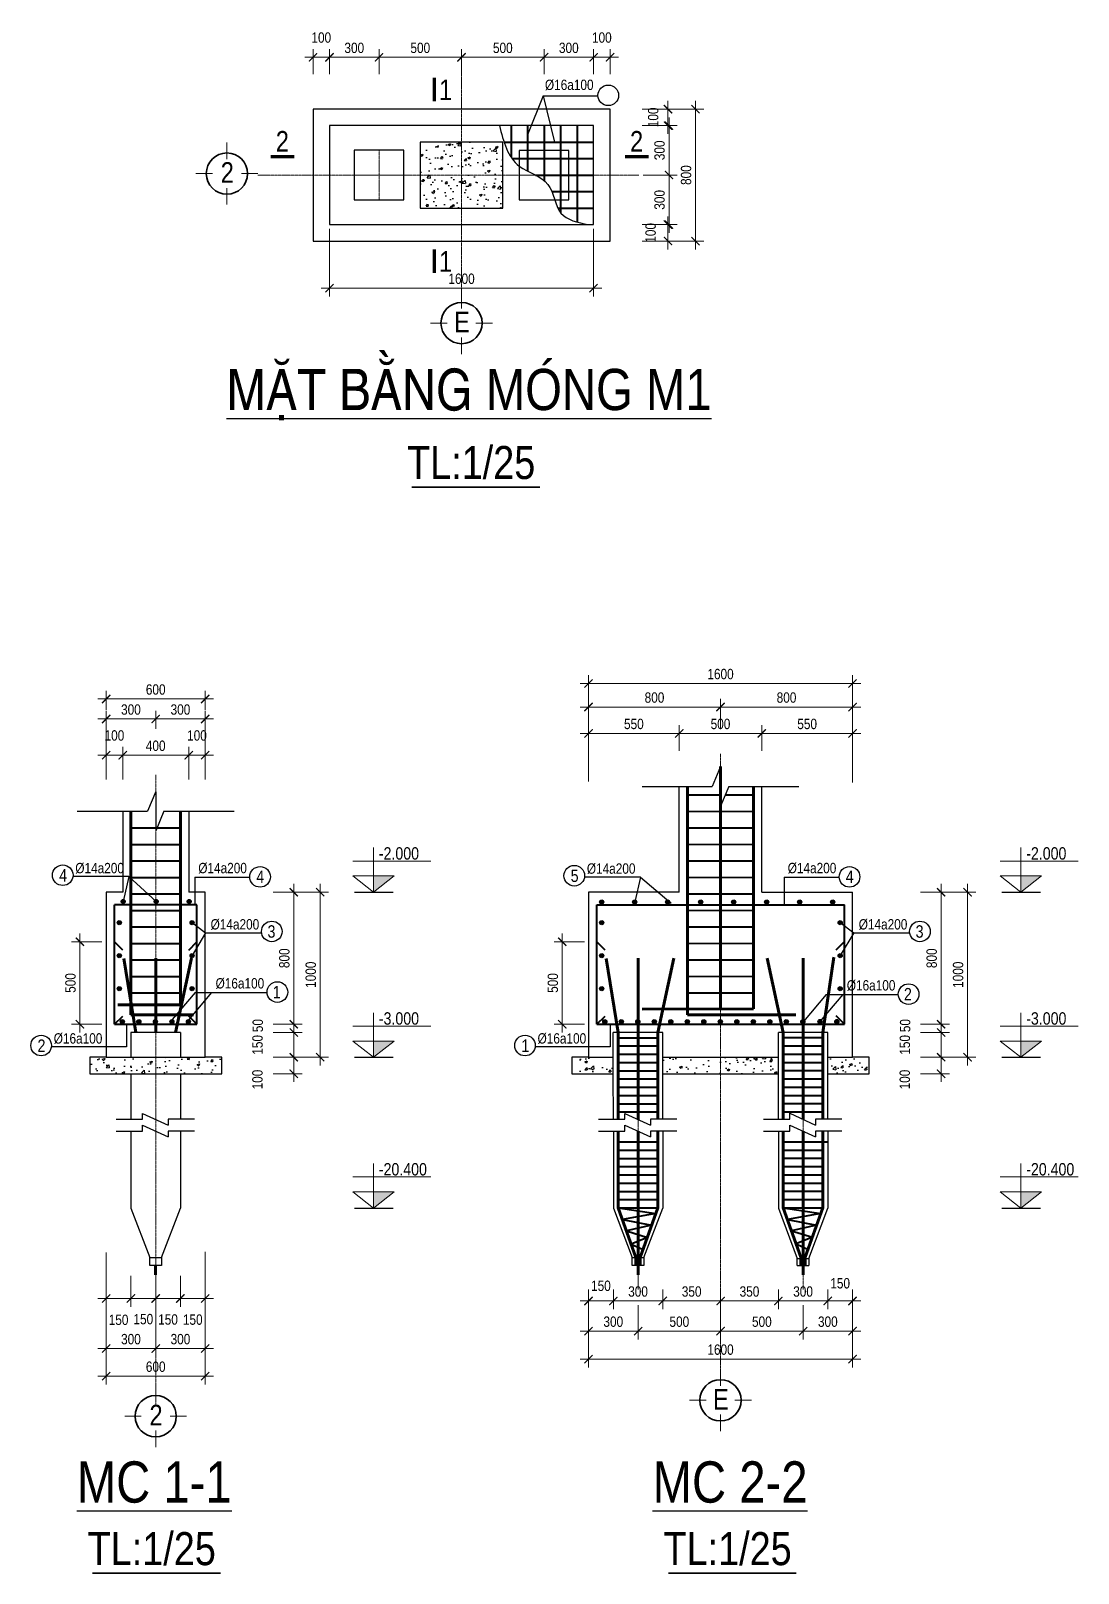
# Model space of a CAD drawing. Header units: inches. Extents: x -995865 to -814036, y 3430062 to 3602072.
# Drawn here: x -888724 to -882379, y 3456154 to 3465502 of the extents above; entities that cross this region are included whole.
import ezdxf
from ezdxf.enums import TextEntityAlignment as Align

# ---------------------------------------------------------------- set-up
doc = ezdxf.new("R2010")
doc.units = ezdxf.units.IN
doc.header["$LTSCALE"] = 2.8
doc.header["$MEASUREMENT"] = 0
doc.linetypes.add('CENTERX2', pattern=[4, 2.5, -0.5, 0.5, -0.5])
doc.linetypes.add('DASHEDX2', pattern=[1.5, 1, -0.5])
for name, color, linetype, lineweight in [('5.TRUC', 1, 'CENTERX2', 13), ('duongkichthuoc', 4, 'Continuous', 13), ('NET BAO', 4, 'Continuous', 30), ('TextThep', 7, 'Continuous', 0), ('THEP DAI', 5, 'Continuous', 40), ('THEP DOC', 2, 'Continuous', 60)]:
    doc.layers.add(name, color=color, linetype=linetype, lineweight=lineweight)
for name, color, linetype in [('Net thay', 6, 'Continuous'), ('NETDUTDUT', 3, 'DASHEDX2'), ('text', 3, 'Continuous')]:
    doc.layers.add(name, color=color, linetype=linetype)
doc.styles.add('CHU', font='VHELVCN0.TTF')
doc.styles.add('CHỮ', font='VHELVCN0.TTF')
doc.styles.add('Helve-Condense', font='VHELVCN0.TTF')
doc.styles.add('Text.Helve-condense', font='VHELVCN0.TTF')
doc.dimstyles.new('TL25', dxfattribs={"dimscale": 25, "dimtxt": 2.5, "dimasz": 2, "dimexe": 2, "dimexo": 1, "dimgap": 1, "dimtad": 1, "dimdec": 0, "dimzin": 0, "dimdsep": 46, "dimtxsty": 'Helve-Condense', "dimblk": 'ARCHTICK', "dimcen": 2, "dimdle": 2, "dimclrd": 4, "dimclre": 4, "dimclrt": 4, "dimadec": 0, "dimazin": 0, "dimtfac": 0.004, "dimtdec": 0, "dimtmove": 2, "dimatfit": 3, "dimfxl": 1, "dimtolj": 1, "dimtzin": 0, "dimlwd": 9, "dimlwe": 13, "dimarcsym": 1})
pattern_1 = [(50, (0, 0), (143.4520365, -12.550427), [15, -165]), (355, (0, 0), (-27.750267, 150.438427), [12, -132]), (100.4514, (11.95, -1.05), (115.7018763, 137.8879084), [12.748038, -140.2284224]), (46.1842, (0, 40), (213.44821, -33.103803), [22.5, -247.5]), (96.6356, (17.79, 37.24), (186.932541, 194.823574), [19.122058, -210.3426]), (351.1842, (0, 40), (186.932389, 194.82372), [18, -198]), (21, (20, 30), (119.3814104, -80.523778), [15, -165]), (326, (20, 30), (48.6630664, 145.030009), [12, -132]), (71.4514, (29.95, 23.29), (168.0445257, 64.5060993), [12.748038, -140.2284224]), (37.5, (0, 0), (2.4319711, 66.5787708), [0, -130.4, 0, -134, 0, -132.5]), (7.5, (0, 0), (52.6139075, 78.8823424), [0, -76.4, 0, -127.4, 0, -50.5]), (327.5, (-44.6, 0), (106.7644872, -4.51097435), [0, -50, 0, -156, 0, -207]), (317.5, (-64.6, 0), (116.6372339, 20.0209965), [0, -65, 0, -103.6, 0, -147])]

msp = doc.modelspace()

# ---------------------------------------------------------------- texts
at = {"layer": 'Net thay', "lineweight": 20, "ltscale": 20, "style": 'CHU'}
for s, p in [('1', (-886251.8, 3465081.8)), ('2', (-887240.3, 3464769.7)), ('2', (-885093.9, 3464769.7)), ('1', (-886251.8, 3464041.8))]:
    msp.add_text(s, height=125, dxfattribs=at).set_placement(p)
at = {"layer": 'text', "color": 3, "style": 'Text.Helve-condense'}
for s, p in [('2', (-887534.2, 3464643.4)), ('E', (-886112.5, 3463737.4)), ('E', (-884543.8, 3457208.1)), ('2', (-887965.9, 3457112))]:
    msp.add_text(s, height=125, dxfattribs=at).set_placement(p, align=Align.MIDDLE_CENTER)
at = {"layer": 'text', "style": 'Helve-Condense'}
for p in [(-886445.1, 3462785.6), (-888380.5, 3456202.6), (-884891.2, 3456202.6)]:
    msp.add_text('TL:1/25', height=200, dxfattribs=at).set_placement(p)
at = {"layer": 'text', "lineweight": 20, "ltscale": 20, "style": 'CHỮ'}
for s, p in [(' -2.000', (-886639.8, 3460478.8)), (' -2.000', (-882717.2, 3460478.8)), (' -3.000', (-886639.8, 3459478.4)), (' -3.000', (-882717.2, 3459478.4)), (' -20.400', (-886639.8, 3458564.4)), (' -20.400', (-882717.2, 3458564.4))]:
    msp.add_text(s, height=75, dxfattribs=at).set_placement(p)
at = {"layer": 'text', "color": 4, "style": 'Text.Helve-condense'}
for s, insert, char_height, width, attachment_point in [('Þ16a100', (-885609.4, 3465206.1), 62.5, 924.543, 1), ('4', (-888529.1, 3460383.4), 75, 317.247, 5), ('Þ14a200', (-888455, 3460458.7), 62.5, 924.543, 1), ('Þ14a200', (-887710, 3460459), 62.5, 924.543, 1), ('5', (-885429.6, 3460380.5), 75, 317.247, 5), ('Þ14a200', (-885355.5, 3460455.8), 62.5, 924.543, 1), ('Þ14a200', (-884138.4, 3460459), 62.5, 924.543, 1), ('4', (-887334.5, 3460375.3), 75, 317.247, 5), ('4', (-883762.9, 3460375.3), 75, 317.247, 5), ('Þ14a200', (-887340.7, 3460117.9), 62.5, 924.543, 3), ('3', (-887266.5, 3460042.6), 75, 317.247, 5), ('Þ14a200', (-883413.5, 3460117.9), 62.5, 924.543, 3), ('3', (-883339.4, 3460042.6), 75, 317.247, 5), ('Þ16a100', (-887605.1, 3459760.3), 62.5, 924.543, 1), ('1', (-887234.8, 3459675.5), 75, 317.247, 5), ('Þ16a100', (-883780.4, 3459748), 62.5, 924.543, 1), ('2', (-883410.1, 3459663.1), 75, 317.247, 5), ('2', (-888660, 3459351.1), 75, 317.247, 5), ('Þ16a100', (-888585.8, 3459426.4), 62.5, 924.543, 1), ('1', (-885728.2, 3459351.1), 75, 317.247, 5), ('Þ16a100', (-885654.1, 3459426.4), 62.5, 924.543, 1)]:
    msp.add_mtext(s, dxfattribs=dict(at, insert=insert, char_height=char_height, width=width, attachment_point=attachment_point))
at = {"layer": 'text', "char_height": 250, "width": 7049.483, "attachment_point": 1, "style": 'Text.Helve-condense'}
for s, insert in [('{\\LMAËT BAÈNG MOÙNG M1}', (-887538.2, 3463453.1)), ('{\\LMC 1-1}', (-888446.3, 3456831.5)), ('{\\LMC 2-2}', (-884956.9, 3456831.5))]:
    msp.add_mtext(s, dxfattribs=dict(at, insert=insert))

# ---------------------------------------------------------------- blocks, each defined once
blk = doc.blocks.new('_ArchTick')
at = {"color": 0, "linetype": 'ByBlock', "const_width": 0.15}
blk.add_lwpolyline([(-0.5, -0.5), (0.5, 0.5)], dxfattribs=at)
blk = doc.blocks.new('*D1084')
at = {"layer": 'DEFPOINTS', "color": 0}
for p in [(-885044.6, 3465027.6), (-885044.6, 3464927.6), (-884863.9, 3464927.6)]:
    blk.add_point(p, dxfattribs=at)
at = {"layer": 'NETDUTDUT', "color": 4, "linetype": 'Continuous', "lineweight": 13}
for p, q in [((-885019.6, 3465027.6), (-884813.9, 3465027.6)), ((-885019.6, 3464927.6), (-884813.9, 3464927.6))]:
    blk.add_line(p, q, dxfattribs=at)
at = {"layer": 'NETDUTDUT', "color": 4, "linetype": 'Continuous', "lineweight": 9}
blk.add_line((-884863.9, 3465077.6), (-884863.9, 3464877.6), dxfattribs=at)
at = {"layer": 'NETDUTDUT', "color": 4, "lineweight": 9, "xscale": 50, "yscale": 50, "zscale": 50}
for p, rotation in [((-884863.9, 3465027.6), 90), ((-884863.9, 3464927.6), 270)]:
    blk.add_blockref('_ArchTick', p, dxfattribs=dict(at, rotation=rotation))
at = {"layer": 'NETDUTDUT', "color": 4, "insert": (-884953.3, 3464977.6), "char_height": 62.5, "attachment_point": 5, "rotation": 90, "style": 'Helve-Condense'}
blk.add_mtext('\\A1;100', dxfattribs=at)
blk = doc.blocks.new('*D1086')
at = {"layer": 'DEFPOINTS', "color": 0}
for p in [(-885044.6, 3464327.6), (-885044.6, 3464227.6), (-884863.9, 3464227.6)]:
    blk.add_point(p, dxfattribs=at)
at = {"layer": 'NETDUTDUT', "color": 4, "linetype": 'Continuous', "lineweight": 9}
blk.add_line((-884863.9, 3464377.6), (-884863.9, 3464177.6), dxfattribs=at)
at = {"layer": 'NETDUTDUT', "color": 4, "linetype": 'Continuous', "lineweight": 13}
for p, q in [((-885019.6, 3464327.6), (-884813.9, 3464327.6)), ((-885019.6, 3464227.6), (-884813.9, 3464227.6))]:
    blk.add_line(p, q, dxfattribs=at)
at = {"layer": 'NETDUTDUT', "color": 4, "lineweight": 9, "xscale": 50, "yscale": 50, "zscale": 50}
for p, rotation in [((-884863.9, 3464327.6), 90), ((-884863.9, 3464227.6), 270)]:
    blk.add_blockref('_ArchTick', p, dxfattribs=dict(at, rotation=rotation))
at = {"layer": 'NETDUTDUT', "color": 4, "insert": (-884968.9, 3464277.6), "char_height": 62.5, "attachment_point": 5, "rotation": 90, "style": 'Helve-Condense'}
blk.add_mtext('\\A1;100', dxfattribs=at)
blk = doc.blocks.new('*D1087')
at = {"layer": 'DEFPOINTS', "color": 0}
for p in [(-885044.6, 3464927.6), (-885038.5, 3464627.9), (-884857.7, 3464627.9)]:
    blk.add_point(p, dxfattribs=at)
at = {"layer": 'NETDUTDUT', "color": 4, "linetype": 'Continuous', "lineweight": 13}
for p, q in [((-885019.6, 3464927.6), (-884807.7, 3464927.6)), ((-885013.5, 3464627.9), (-884807.7, 3464627.9))]:
    blk.add_line(p, q, dxfattribs=at)
at = {"layer": 'NETDUTDUT', "color": 4, "linetype": 'Continuous', "lineweight": 9}
blk.add_line((-884857.7, 3464977.6), (-884857.7, 3464577.9), dxfattribs=at)
at = {"layer": 'NETDUTDUT', "color": 4, "lineweight": 9, "xscale": 50, "yscale": 50, "zscale": 50}
for p, rotation in [((-884857.7, 3464927.6), 90), ((-884857.7, 3464627.9), 270)]:
    blk.add_blockref('_ArchTick', p, dxfattribs=dict(at, rotation=rotation))
at = {"layer": 'NETDUTDUT', "color": 4, "insert": (-884914.7, 3464777.7), "char_height": 62.5, "attachment_point": 5, "rotation": 90, "style": 'Helve-Condense'}
blk.add_mtext('\\A1;300', dxfattribs=at)
blk = doc.blocks.new('*D1088')
at = {"layer": 'DEFPOINTS', "color": 0}
for p in [(-885013.5, 3464627.9), (-885019.6, 3464327.6), (-884857.7, 3464327.6)]:
    blk.add_point(p, dxfattribs=at)
at = {"layer": 'NETDUTDUT', "color": 4, "linetype": 'Continuous', "lineweight": 13}
for p, q in [((-884988.5, 3464627.9), (-884807.7, 3464627.9)), ((-884994.6, 3464327.6), (-884807.7, 3464327.6))]:
    blk.add_line(p, q, dxfattribs=at)
at = {"layer": 'NETDUTDUT', "color": 4, "linetype": 'Continuous', "lineweight": 9}
blk.add_line((-884857.7, 3464677.9), (-884857.7, 3464277.6), dxfattribs=at)
at = {"layer": 'NETDUTDUT', "color": 4, "lineweight": 9, "xscale": 50, "yscale": 50, "zscale": 50}
for p, rotation in [((-884857.7, 3464627.9), 90), ((-884857.7, 3464327.6), 270)]:
    blk.add_blockref('_ArchTick', p, dxfattribs=dict(at, rotation=rotation))
at = {"layer": 'NETDUTDUT', "color": 4, "insert": (-884914.7, 3464477.7), "char_height": 62.5, "attachment_point": 5, "rotation": 90, "style": 'Helve-Condense'}
blk.add_mtext('\\A1;300', dxfattribs=at)
blk = doc.blocks.new('*D1089')
at = {"layer": 'DEFPOINTS', "color": 0}
for p in [(-885019.6, 3465027.6), (-885019.6, 3464227.6), (-884697, 3464227.6)]:
    blk.add_point(p, dxfattribs=at)
at = {"layer": 'NETDUTDUT', "color": 4, "linetype": 'Continuous', "lineweight": 13}
for p, q in [((-884994.6, 3465027.6), (-884647, 3465027.6)), ((-884994.6, 3464227.6), (-884647, 3464227.6))]:
    blk.add_line(p, q, dxfattribs=at)
at = {"layer": 'NETDUTDUT', "color": 4, "linetype": 'Continuous', "lineweight": 9}
blk.add_line((-884697, 3465077.6), (-884697, 3464177.6), dxfattribs=at)
at = {"layer": 'NETDUTDUT', "color": 4, "lineweight": 9, "xscale": 50, "yscale": 50, "zscale": 50}
for p, rotation in [((-884697, 3465027.6), 90), ((-884697, 3464227.6), 270)]:
    blk.add_blockref('_ArchTick', p, dxfattribs=dict(at, rotation=rotation))
at = {"layer": 'NETDUTDUT', "color": 4, "insert": (-884754, 3464627.6), "char_height": 62.5, "attachment_point": 5, "rotation": 90, "style": 'Helve-Condense'}
blk.add_mtext('\\A1;800', dxfattribs=at)
blk = doc.blocks.new('*D1090')
at = {"layer": 'DEFPOINTS', "color": 0}
for p in [(-886914.7, 3465341.5), (-887014.7, 3465214.2), (-886914.7, 3465214.2)]:
    blk.add_point(p, dxfattribs=at)
at = {"layer": 'NETDUTDUT', "color": 4, "linetype": 'Continuous', "lineweight": 13}
for p, q in [((-887014.7, 3465239.2), (-887014.7, 3465391.5)), ((-886914.7, 3465239.2), (-886914.7, 3465391.5))]:
    blk.add_line(p, q, dxfattribs=at)
at = {"layer": 'NETDUTDUT', "color": 4, "linetype": 'Continuous', "lineweight": 9}
blk.add_line((-887064.7, 3465341.5), (-886864.7, 3465341.5), dxfattribs=at)
at = {"layer": 'NETDUTDUT', "color": 4, "lineweight": 9, "xscale": 50, "yscale": 50, "zscale": 50, "rotation": 180}
blk.add_blockref('_ArchTick', (-887014.7, 3465341.5), dxfattribs=at)
at = {"layer": 'NETDUTDUT', "color": 4, "lineweight": 9, "xscale": 50, "yscale": 50, "zscale": 50}
blk.add_blockref('_ArchTick', (-886914.7, 3465341.5), dxfattribs=at)
at = {"layer": 'NETDUTDUT', "color": 4, "insert": (-886964.7, 3465460.9), "char_height": 62.5, "attachment_point": 5, "style": 'Helve-Condense'}
blk.add_mtext('\\A1;100', dxfattribs=at)
blk = doc.blocks.new('*D1091')
at = {"layer": 'DEFPOINTS', "color": 0}
for p in [(-886614.7, 3465341.5), (-886914.7, 3465214.2), (-886614.7, 3465214.2)]:
    blk.add_point(p, dxfattribs=at)
at = {"layer": 'NETDUTDUT', "color": 4, "linetype": 'Continuous', "lineweight": 13}
for p, q in [((-886914.7, 3465239.2), (-886914.7, 3465391.5)), ((-886614.7, 3465239.2), (-886614.7, 3465391.5))]:
    blk.add_line(p, q, dxfattribs=at)
at = {"layer": 'NETDUTDUT', "color": 4, "linetype": 'Continuous', "lineweight": 9}
blk.add_line((-886964.7, 3465341.5), (-886564.7, 3465341.5), dxfattribs=at)
at = {"layer": 'NETDUTDUT', "color": 4, "lineweight": 9, "xscale": 50, "yscale": 50, "zscale": 50, "rotation": 180}
blk.add_blockref('_ArchTick', (-886914.7, 3465341.5), dxfattribs=at)
at = {"layer": 'NETDUTDUT', "color": 4, "lineweight": 9, "xscale": 50, "yscale": 50, "zscale": 50}
blk.add_blockref('_ArchTick', (-886614.7, 3465341.5), dxfattribs=at)
at = {"layer": 'NETDUTDUT', "color": 4, "insert": (-886764.7, 3465398.4), "char_height": 62.5, "attachment_point": 5, "style": 'Helve-Condense'}
blk.add_mtext('\\A1;300', dxfattribs=at)
blk = doc.blocks.new('*D1092')
at = {"layer": 'DEFPOINTS', "color": 0}
for p in [(-886114.7, 3465341.5), (-886614.7, 3465214.2), (-886114.7, 3465214.2)]:
    blk.add_point(p, dxfattribs=at)
at = {"layer": 'NETDUTDUT', "color": 4, "linetype": 'Continuous', "lineweight": 13}
for p, q in [((-886614.7, 3465239.2), (-886614.7, 3465391.5)), ((-886114.7, 3465239.2), (-886114.7, 3465391.5))]:
    blk.add_line(p, q, dxfattribs=at)
at = {"layer": 'NETDUTDUT', "color": 4, "linetype": 'Continuous', "lineweight": 9}
blk.add_line((-886664.7, 3465341.5), (-886064.7, 3465341.5), dxfattribs=at)
at = {"layer": 'NETDUTDUT', "color": 4, "lineweight": 9, "xscale": 50, "yscale": 50, "zscale": 50, "rotation": 180}
blk.add_blockref('_ArchTick', (-886614.7, 3465341.5), dxfattribs=at)
at = {"layer": 'NETDUTDUT', "color": 4, "lineweight": 9, "xscale": 50, "yscale": 50, "zscale": 50}
blk.add_blockref('_ArchTick', (-886114.7, 3465341.5), dxfattribs=at)
at = {"layer": 'NETDUTDUT', "color": 4, "insert": (-886364.7, 3465398.4), "char_height": 62.5, "attachment_point": 5, "style": 'Helve-Condense'}
blk.add_mtext('\\A1;500', dxfattribs=at)
blk = doc.blocks.new('*D1093')
at = {"layer": 'DEFPOINTS', "color": 0}
for p in [(-885614.7, 3465341.5), (-886114.7, 3465214.2), (-885614.7, 3465214.2)]:
    blk.add_point(p, dxfattribs=at)
at = {"layer": 'NETDUTDUT', "color": 4, "linetype": 'Continuous', "lineweight": 13}
for p, q in [((-886114.7, 3465239.2), (-886114.7, 3465391.5)), ((-885614.7, 3465239.2), (-885614.7, 3465391.5))]:
    blk.add_line(p, q, dxfattribs=at)
at = {"layer": 'NETDUTDUT', "color": 4, "linetype": 'Continuous', "lineweight": 9}
blk.add_line((-886164.7, 3465341.5), (-885564.7, 3465341.5), dxfattribs=at)
at = {"layer": 'NETDUTDUT', "color": 4, "lineweight": 9, "xscale": 50, "yscale": 50, "zscale": 50, "rotation": 180}
blk.add_blockref('_ArchTick', (-886114.7, 3465341.5), dxfattribs=at)
at = {"layer": 'NETDUTDUT', "color": 4, "lineweight": 9, "xscale": 50, "yscale": 50, "zscale": 50}
blk.add_blockref('_ArchTick', (-885614.7, 3465341.5), dxfattribs=at)
at = {"layer": 'NETDUTDUT', "color": 4, "insert": (-885864.7, 3465398.4), "char_height": 62.5, "attachment_point": 5, "style": 'Helve-Condense'}
blk.add_mtext('\\A1;500', dxfattribs=at)
blk = doc.blocks.new('*D1094')
at = {"layer": 'DEFPOINTS', "color": 0}
for p in [(-885314.7, 3465341.5), (-885614.7, 3465214.2), (-885314.7, 3465214.2)]:
    blk.add_point(p, dxfattribs=at)
at = {"layer": 'NETDUTDUT', "color": 4, "linetype": 'Continuous', "lineweight": 13}
for p, q in [((-885614.7, 3465239.2), (-885614.7, 3465391.5)), ((-885314.7, 3465239.2), (-885314.7, 3465391.5))]:
    blk.add_line(p, q, dxfattribs=at)
at = {"layer": 'NETDUTDUT', "color": 4, "linetype": 'Continuous', "lineweight": 9}
blk.add_line((-885664.7, 3465341.5), (-885264.7, 3465341.5), dxfattribs=at)
at = {"layer": 'NETDUTDUT', "color": 4, "lineweight": 9, "xscale": 50, "yscale": 50, "zscale": 50, "rotation": 180}
blk.add_blockref('_ArchTick', (-885614.7, 3465341.5), dxfattribs=at)
at = {"layer": 'NETDUTDUT', "color": 4, "lineweight": 9, "xscale": 50, "yscale": 50, "zscale": 50}
blk.add_blockref('_ArchTick', (-885314.7, 3465341.5), dxfattribs=at)
at = {"layer": 'NETDUTDUT', "color": 4, "insert": (-885464.7, 3465398.4), "char_height": 62.5, "attachment_point": 5, "style": 'Helve-Condense'}
blk.add_mtext('\\A1;300', dxfattribs=at)
blk = doc.blocks.new('*D1095')
at = {"layer": 'DEFPOINTS', "color": 0}
for p in [(-885214.7, 3465341.5), (-885314.7, 3465214.2), (-885214.7, 3465214.2)]:
    blk.add_point(p, dxfattribs=at)
at = {"layer": 'NETDUTDUT', "color": 4, "linetype": 'Continuous', "lineweight": 13}
for p, q in [((-885314.7, 3465239.2), (-885314.7, 3465391.5)), ((-885214.7, 3465239.2), (-885214.7, 3465391.5))]:
    blk.add_line(p, q, dxfattribs=at)
at = {"layer": 'NETDUTDUT', "color": 4, "linetype": 'Continuous', "lineweight": 9}
blk.add_line((-885364.7, 3465341.5), (-885164.7, 3465341.5), dxfattribs=at)
at = {"layer": 'NETDUTDUT', "color": 4, "lineweight": 9, "xscale": 50, "yscale": 50, "zscale": 50, "rotation": 180}
blk.add_blockref('_ArchTick', (-885314.7, 3465341.5), dxfattribs=at)
at = {"layer": 'NETDUTDUT', "color": 4, "lineweight": 9, "xscale": 50, "yscale": 50, "zscale": 50}
blk.add_blockref('_ArchTick', (-885214.7, 3465341.5), dxfattribs=at)
at = {"layer": 'NETDUTDUT', "color": 4, "insert": (-885264.7, 3465460.9), "char_height": 62.5, "attachment_point": 5, "style": 'Helve-Condense'}
blk.add_mtext('\\A1;100', dxfattribs=at)
blk = doc.blocks.new('*D1096')
at = {"layer": 'DEFPOINTS', "color": 0}
for p in [(-886914.7, 3464327.6), (-885314.7, 3464327.6), (-885314.7, 3463942.1)]:
    blk.add_point(p, dxfattribs=at)
at = {"layer": 'NETDUTDUT', "color": 4, "linetype": 'Continuous', "lineweight": 13}
for p, q in [((-886914.7, 3464302.6), (-886914.7, 3463892.1)), ((-885314.7, 3464302.6), (-885314.7, 3463892.1))]:
    blk.add_line(p, q, dxfattribs=at)
at = {"layer": 'NETDUTDUT', "color": 4, "linetype": 'Continuous', "lineweight": 9}
blk.add_line((-886964.7, 3463942.1), (-885264.7, 3463942.1), dxfattribs=at)
at = {"layer": 'NETDUTDUT', "color": 4, "lineweight": 9, "xscale": 50, "yscale": 50, "zscale": 50, "rotation": 180}
blk.add_blockref('_ArchTick', (-886914.7, 3463942.1), dxfattribs=at)
at = {"layer": 'NETDUTDUT', "color": 4, "lineweight": 9, "xscale": 50, "yscale": 50, "zscale": 50}
blk.add_blockref('_ArchTick', (-885314.7, 3463942.1), dxfattribs=at)
at = {"layer": 'NETDUTDUT', "color": 4, "insert": (-886114.7, 3463999.1), "char_height": 62.5, "attachment_point": 5, "style": 'Helve-Condense'}
blk.add_mtext('\\A1;1600', dxfattribs=at)
blk = doc.blocks.new('*D1097')
at = {"layer": 'DEFPOINTS', "color": 0}
for p in [(-885345.5, 3459980.9), (-885504.4, 3459480.9), (-885345.5, 3459480.9)]:
    blk.add_point(p, dxfattribs=at)
at = {"layer": 'NETDUTDUT', "color": 4, "linetype": 'Continuous', "lineweight": 13}
for p, q in [((-885370.5, 3459980.9), (-885554.4, 3459980.9)), ((-885370.5, 3459480.9), (-885554.4, 3459480.9))]:
    blk.add_line(p, q, dxfattribs=at)
at = {"layer": 'NETDUTDUT', "color": 4, "linetype": 'Continuous', "lineweight": 9}
blk.add_line((-885504.4, 3460030.9), (-885504.4, 3459430.9), dxfattribs=at)
at = {"layer": 'NETDUTDUT', "color": 4, "lineweight": 9, "xscale": 50, "yscale": 50, "zscale": 50}
for p, rotation in [((-885504.4, 3459980.9), 90), ((-885504.4, 3459480.9), 270)]:
    blk.add_blockref('_ArchTick', p, dxfattribs=dict(at, rotation=rotation))
at = {"layer": 'NETDUTDUT', "color": 4, "insert": (-885561.3, 3459730.9), "char_height": 62.5, "attachment_point": 5, "rotation": 90, "style": 'Helve-Condense'}
blk.add_mtext('\\A1;500', dxfattribs=at)
blk = doc.blocks.new('*D1098')
at = {"layer": 'DEFPOINTS', "color": 0}
for p in [(-884795.7, 3461243.8), (-884795.7, 3461114), (-885345.5, 3460927.5)]:
    blk.add_point(p, dxfattribs=at)
at = {"layer": 'NETDUTDUT', "color": 4, "linetype": 'Continuous', "lineweight": 13}
for p, q in [((-885345.5, 3460952.5), (-885345.5, 3461293.8)), ((-884795.7, 3461139), (-884795.7, 3461293.8))]:
    blk.add_line(p, q, dxfattribs=at)
at = {"layer": 'NETDUTDUT', "color": 4, "linetype": 'Continuous', "lineweight": 9}
blk.add_line((-885395.5, 3461243.8), (-884745.7, 3461243.8), dxfattribs=at)
at = {"layer": 'NETDUTDUT', "color": 4, "lineweight": 9, "xscale": 50, "yscale": 50, "zscale": 50, "rotation": 180}
blk.add_blockref('_ArchTick', (-885345.5, 3461243.8), dxfattribs=at)
at = {"layer": 'NETDUTDUT', "color": 4, "lineweight": 9, "xscale": 50, "yscale": 50, "zscale": 50}
blk.add_blockref('_ArchTick', (-884795.7, 3461243.8), dxfattribs=at)
at = {"layer": 'NETDUTDUT', "color": 4, "insert": (-885070.6, 3461300.7), "char_height": 62.5, "attachment_point": 5, "style": 'Helve-Condense'}
blk.add_mtext('\\A1;550', dxfattribs=at)
blk = doc.blocks.new('*D1099')
at = {"layer": 'DEFPOINTS', "color": 0}
for p in [(-884295.7, 3461243.8), (-884795.7, 3461119.9), (-884295.7, 3461119.9)]:
    blk.add_point(p, dxfattribs=at)
at = {"layer": 'NETDUTDUT', "color": 4, "linetype": 'Continuous', "lineweight": 13}
for p, q in [((-884795.7, 3461144.9), (-884795.7, 3461293.8)), ((-884295.7, 3461144.9), (-884295.7, 3461293.8))]:
    blk.add_line(p, q, dxfattribs=at)
at = {"layer": 'NETDUTDUT', "color": 4, "linetype": 'Continuous', "lineweight": 9}
blk.add_line((-884845.7, 3461243.8), (-884245.7, 3461243.8), dxfattribs=at)
at = {"layer": 'NETDUTDUT', "color": 4, "lineweight": 9, "xscale": 50, "yscale": 50, "zscale": 50, "rotation": 180}
blk.add_blockref('_ArchTick', (-884795.7, 3461243.8), dxfattribs=at)
at = {"layer": 'NETDUTDUT', "color": 4, "lineweight": 9, "xscale": 50, "yscale": 50, "zscale": 50}
blk.add_blockref('_ArchTick', (-884295.7, 3461243.8), dxfattribs=at)
at = {"layer": 'NETDUTDUT', "color": 4, "insert": (-884545.7, 3461300.7), "char_height": 62.5, "attachment_point": 5, "style": 'Helve-Condense'}
blk.add_mtext('\\A1;500', dxfattribs=at)
blk = doc.blocks.new('*D1100')
at = {"layer": 'DEFPOINTS', "color": 0}
for p in [(-883745.5, 3461243.8), (-884295.7, 3461114), (-883745.5, 3460921.6)]:
    blk.add_point(p, dxfattribs=at)
at = {"layer": 'NETDUTDUT', "color": 4, "linetype": 'Continuous', "lineweight": 13}
for p, q in [((-884295.7, 3461139), (-884295.7, 3461293.8)), ((-883745.5, 3460946.6), (-883745.5, 3461293.8))]:
    blk.add_line(p, q, dxfattribs=at)
at = {"layer": 'NETDUTDUT', "color": 4, "linetype": 'Continuous', "lineweight": 9}
blk.add_line((-884345.7, 3461243.8), (-883695.5, 3461243.8), dxfattribs=at)
at = {"layer": 'NETDUTDUT', "color": 4, "lineweight": 9, "xscale": 50, "yscale": 50, "zscale": 50, "rotation": 180}
blk.add_blockref('_ArchTick', (-884295.7, 3461243.8), dxfattribs=at)
at = {"layer": 'NETDUTDUT', "color": 4, "lineweight": 9, "xscale": 50, "yscale": 50, "zscale": 50}
blk.add_blockref('_ArchTick', (-883745.5, 3461243.8), dxfattribs=at)
at = {"layer": 'NETDUTDUT', "color": 4, "insert": (-884020.6, 3461300.7), "char_height": 62.5, "attachment_point": 5, "style": 'Helve-Condense'}
blk.add_mtext('\\A1;550', dxfattribs=at)
blk = doc.blocks.new('*D1101')
at = {"layer": 'DEFPOINTS', "color": 0}
for p in [(-884545.8, 3461403.6), (-885345.5, 3461209.9), (-884545.8, 3461243.8)]:
    blk.add_point(p, dxfattribs=at)
at = {"layer": 'NETDUTDUT', "color": 4, "linetype": 'Continuous', "lineweight": 13}
for p, q in [((-885345.5, 3461234.9), (-885345.5, 3461453.6)), ((-884545.8, 3461268.8), (-884545.8, 3461453.6))]:
    blk.add_line(p, q, dxfattribs=at)
at = {"layer": 'NETDUTDUT', "color": 4, "linetype": 'Continuous', "lineweight": 9}
blk.add_line((-885395.5, 3461403.6), (-884495.8, 3461403.6), dxfattribs=at)
at = {"layer": 'NETDUTDUT', "color": 4, "lineweight": 9, "xscale": 50, "yscale": 50, "zscale": 50, "rotation": 180}
blk.add_blockref('_ArchTick', (-885345.5, 3461403.6), dxfattribs=at)
at = {"layer": 'NETDUTDUT', "color": 4, "lineweight": 9, "xscale": 50, "yscale": 50, "zscale": 50}
blk.add_blockref('_ArchTick', (-884545.8, 3461403.6), dxfattribs=at)
at = {"layer": 'NETDUTDUT', "color": 4, "insert": (-884945.6, 3461460.6), "char_height": 62.5, "attachment_point": 5, "style": 'Helve-Condense'}
blk.add_mtext('\\A1;800', dxfattribs=at)
blk = doc.blocks.new('*D1102')
at = {"layer": 'DEFPOINTS', "color": 0}
for p in [(-883745.5, 3461403.6), (-883745.5, 3461258.5), (-884545.8, 3461243.8)]:
    blk.add_point(p, dxfattribs=at)
at = {"layer": 'NETDUTDUT', "color": 4, "linetype": 'Continuous', "lineweight": 13}
for p, q in [((-884545.8, 3461268.8), (-884545.8, 3461453.6)), ((-883745.5, 3461283.5), (-883745.5, 3461453.6))]:
    blk.add_line(p, q, dxfattribs=at)
at = {"layer": 'NETDUTDUT', "color": 4, "linetype": 'Continuous', "lineweight": 9}
blk.add_line((-884595.8, 3461403.6), (-883695.5, 3461403.6), dxfattribs=at)
at = {"layer": 'NETDUTDUT', "color": 4, "lineweight": 9, "xscale": 50, "yscale": 50, "zscale": 50, "rotation": 180}
blk.add_blockref('_ArchTick', (-884545.8, 3461403.6), dxfattribs=at)
at = {"layer": 'NETDUTDUT', "color": 4, "lineweight": 9, "xscale": 50, "yscale": 50, "zscale": 50}
blk.add_blockref('_ArchTick', (-883745.5, 3461403.6), dxfattribs=at)
at = {"layer": 'NETDUTDUT', "color": 4, "insert": (-884145.6, 3461460.6), "char_height": 62.5, "attachment_point": 5, "style": 'Helve-Condense'}
blk.add_mtext('\\A1;800', dxfattribs=at)
blk = doc.blocks.new('*D1103')
at = {"layer": 'DEFPOINTS', "color": 0}
for p in [(-883745.5, 3461546.1), (-885345.5, 3461367.6), (-883745.5, 3461367.6)]:
    blk.add_point(p, dxfattribs=at)
at = {"layer": 'NETDUTDUT', "color": 4, "linetype": 'Continuous', "lineweight": 9}
blk.add_line((-885395.5, 3461546.1), (-883695.5, 3461546.1), dxfattribs=at)
at = {"layer": 'NETDUTDUT', "color": 4, "linetype": 'Continuous', "lineweight": 13}
for p, q in [((-885345.5, 3461392.6), (-885345.5, 3461596.1)), ((-883745.5, 3461392.6), (-883745.5, 3461596.1))]:
    blk.add_line(p, q, dxfattribs=at)
at = {"layer": 'NETDUTDUT', "color": 4, "lineweight": 9, "xscale": 50, "yscale": 50, "zscale": 50, "rotation": 180}
blk.add_blockref('_ArchTick', (-885345.5, 3461546.1), dxfattribs=at)
at = {"layer": 'NETDUTDUT', "color": 4, "lineweight": 9, "xscale": 50, "yscale": 50, "zscale": 50}
blk.add_blockref('_ArchTick', (-883745.5, 3461546.1), dxfattribs=at)
at = {"layer": 'NETDUTDUT', "color": 4, "insert": (-884545.5, 3461603.1), "char_height": 62.5, "attachment_point": 5, "style": 'Helve-Condense'}
blk.add_mtext('\\A1;1600', dxfattribs=at)
blk = doc.blocks.new('*D1104')
at = {"layer": 'DEFPOINTS', "color": 0}
for p in [(-883358.5, 3460281), (-883358.5, 3459481), (-883208.9, 3459481)]:
    blk.add_point(p, dxfattribs=at)
at = {"layer": 'duongkichthuoc', "color": 4, "linetype": 'Continuous', "lineweight": 9}
blk.add_line((-883208.9, 3460331), (-883208.9, 3459431), dxfattribs=at)
at = {"layer": 'duongkichthuoc', "color": 4, "linetype": 'Continuous', "lineweight": 13}
for p, q in [((-883333.5, 3460281), (-883158.9, 3460281)), ((-883333.5, 3459481), (-883158.9, 3459481))]:
    blk.add_line(p, q, dxfattribs=at)
at = {"layer": 'duongkichthuoc', "color": 4, "lineweight": 9, "xscale": 50, "yscale": 50, "zscale": 50}
for p, rotation in [((-883208.9, 3460281), 90), ((-883208.9, 3459481), 270)]:
    blk.add_blockref('_ArchTick', p, dxfattribs=dict(at, rotation=rotation))
at = {"layer": 'duongkichthuoc', "color": 4, "insert": (-883265.8, 3459881), "char_height": 62.5, "attachment_point": 5, "rotation": 90, "style": 'Helve-Condense'}
blk.add_mtext('\\A1;800', dxfattribs=at)
blk = doc.blocks.new('*D1105')
at = {"layer": 'DEFPOINTS', "color": 0}
for p in [(-883208.9, 3460281), (-883208.9, 3459281), (-883048.9, 3459281)]:
    blk.add_point(p, dxfattribs=at)
at = {"layer": 'duongkichthuoc', "color": 4, "linetype": 'Continuous', "lineweight": 9}
blk.add_line((-883048.9, 3460331), (-883048.9, 3459231), dxfattribs=at)
at = {"layer": 'duongkichthuoc', "color": 4, "linetype": 'Continuous', "lineweight": 13}
for p, q in [((-883183.9, 3460281), (-882998.9, 3460281)), ((-883183.9, 3459281), (-882998.9, 3459281))]:
    blk.add_line(p, q, dxfattribs=at)
at = {"layer": 'duongkichthuoc', "color": 4, "lineweight": 9, "xscale": 50, "yscale": 50, "zscale": 50}
for p, rotation in [((-883048.9, 3460281), 90), ((-883048.9, 3459281), 270)]:
    blk.add_blockref('_ArchTick', p, dxfattribs=dict(at, rotation=rotation))
at = {"layer": 'duongkichthuoc', "color": 4, "insert": (-883105.8, 3459781), "char_height": 62.5, "attachment_point": 5, "rotation": 90, "style": 'Helve-Condense'}
blk.add_mtext('\\A1;1000', dxfattribs=at)
blk = doc.blocks.new('*D1106')
at = {"layer": 'DEFPOINTS', "color": 0}
for p in [(-883358.5, 3459481), (-883358.5, 3459431), (-883208.9, 3459431)]:
    blk.add_point(p, dxfattribs=at)
at = {"layer": 'duongkichthuoc', "color": 4, "linetype": 'Continuous', "lineweight": 13}
for p, q in [((-883333.5, 3459481), (-883158.9, 3459481)), ((-883333.5, 3459431), (-883158.9, 3459431))]:
    blk.add_line(p, q, dxfattribs=at)
at = {"layer": 'duongkichthuoc', "color": 4, "linetype": 'Continuous', "lineweight": 9}
blk.add_line((-883208.9, 3459531), (-883208.9, 3459381), dxfattribs=at)
at = {"layer": 'duongkichthuoc', "color": 4, "lineweight": 9, "xscale": 50, "yscale": 50, "zscale": 50}
for p, rotation in [((-883208.9, 3459481), 90), ((-883208.9, 3459431), 270)]:
    blk.add_blockref('_ArchTick', p, dxfattribs=dict(at, rotation=rotation))
at = {"layer": 'duongkichthuoc', "color": 4, "insert": (-883426.6, 3459472.6), "char_height": 62.5, "attachment_point": 5, "rotation": 90, "style": 'Helve-Condense'}
blk.add_mtext('\\A1;50', dxfattribs=at)
blk = doc.blocks.new('*D1107')
at = {"layer": 'DEFPOINTS', "color": 0}
for p in [(-883358.5, 3459431), (-883358.5, 3459281), (-883208.9, 3459281)]:
    blk.add_point(p, dxfattribs=at)
at = {"layer": 'duongkichthuoc', "color": 4, "linetype": 'Continuous', "lineweight": 9}
blk.add_line((-883208.9, 3459481), (-883208.9, 3459231), dxfattribs=at)
at = {"layer": 'duongkichthuoc', "color": 4, "linetype": 'Continuous', "lineweight": 13}
for p, q in [((-883333.5, 3459431), (-883158.9, 3459431)), ((-883333.5, 3459281), (-883158.9, 3459281))]:
    blk.add_line(p, q, dxfattribs=at)
at = {"layer": 'duongkichthuoc', "color": 4, "lineweight": 9, "xscale": 50, "yscale": 50, "zscale": 50}
for p, rotation in [((-883208.9, 3459431), 90), ((-883208.9, 3459281), 270)]:
    blk.add_blockref('_ArchTick', p, dxfattribs=dict(at, rotation=rotation))
at = {"layer": 'duongkichthuoc', "color": 4, "insert": (-883428.1, 3459356), "char_height": 62.5, "attachment_point": 5, "rotation": 90, "style": 'Helve-Condense'}
blk.add_mtext('\\A1;150', dxfattribs=at)
blk = doc.blocks.new('*D1108')
at = {"layer": 'DEFPOINTS', "color": 0}
for p in [(-883358.5, 3459281), (-883358.5, 3459181), (-883208.9, 3459181)]:
    blk.add_point(p, dxfattribs=at)
at = {"layer": 'duongkichthuoc', "color": 4, "linetype": 'Continuous', "lineweight": 9}
blk.add_line((-883208.9, 3459331), (-883208.9, 3459131), dxfattribs=at)
at = {"layer": 'duongkichthuoc', "color": 4, "linetype": 'Continuous', "lineweight": 13}
for p, q in [((-883333.5, 3459281), (-883158.9, 3459281)), ((-883333.5, 3459181), (-883158.9, 3459181))]:
    blk.add_line(p, q, dxfattribs=at)
at = {"layer": 'duongkichthuoc', "color": 4, "lineweight": 9, "xscale": 50, "yscale": 50, "zscale": 50}
for p, rotation in [((-883208.9, 3459281), 90), ((-883208.9, 3459181), 270)]:
    blk.add_blockref('_ArchTick', p, dxfattribs=dict(at, rotation=rotation))
at = {"layer": 'duongkichthuoc', "color": 4, "insert": (-883428.8, 3459145.8), "char_height": 62.5, "attachment_point": 5, "rotation": 90, "style": 'Helve-Condense'}
blk.add_mtext('\\A1;100', dxfattribs=at)
blk = doc.blocks.new('*D1109')
at = {"layer": 'DEFPOINTS', "color": 0}
for p in [(-885345.5, 3457897.4), (-885195, 3457897.4), (-885195, 3457803.7)]:
    blk.add_point(p, dxfattribs=at)
at = {"layer": 'NETDUTDUT', "color": 4, "linetype": 'Continuous', "lineweight": 9}
blk.add_line((-885395.5, 3457803.7), (-885145, 3457803.7), dxfattribs=at)
at = {"layer": 'NETDUTDUT', "color": 4, "linetype": 'Continuous', "lineweight": 13}
for p, q in [((-885345.5, 3457872.4), (-885345.5, 3457753.7)), ((-885195, 3457872.4), (-885195, 3457753.7))]:
    blk.add_line(p, q, dxfattribs=at)
at = {"layer": 'NETDUTDUT', "color": 4, "lineweight": 9, "xscale": 50, "yscale": 50, "zscale": 50, "rotation": 180}
blk.add_blockref('_ArchTick', (-885345.5, 3457803.7), dxfattribs=at)
at = {"layer": 'NETDUTDUT', "color": 4, "lineweight": 9, "xscale": 50, "yscale": 50, "zscale": 50}
blk.add_blockref('_ArchTick', (-885195, 3457803.7), dxfattribs=at)
at = {"layer": 'NETDUTDUT', "color": 4, "insert": (-885270.2, 3457895.4), "char_height": 62.5, "attachment_point": 5, "style": 'Helve-Condense'}
blk.add_mtext('\\A1;150', dxfattribs=at)
blk = doc.blocks.new('*D1112')
at = {"layer": 'DEFPOINTS', "color": 0}
for p in [(-884895.7, 3457897.4), (-884545, 3457897.4), (-884545, 3457803.7)]:
    blk.add_point(p, dxfattribs=at)
at = {"layer": 'NETDUTDUT', "color": 4, "linetype": 'Continuous', "lineweight": 9}
blk.add_line((-884945.7, 3457803.7), (-884495, 3457803.7), dxfattribs=at)
at = {"layer": 'NETDUTDUT', "color": 4, "linetype": 'Continuous', "lineweight": 13}
for p, q in [((-884895.7, 3457872.4), (-884895.7, 3457753.7)), ((-884545, 3457872.4), (-884545, 3457753.7))]:
    blk.add_line(p, q, dxfattribs=at)
at = {"layer": 'NETDUTDUT', "color": 4, "lineweight": 9, "xscale": 50, "yscale": 50, "zscale": 50, "rotation": 180}
blk.add_blockref('_ArchTick', (-884895.7, 3457803.7), dxfattribs=at)
at = {"layer": 'NETDUTDUT', "color": 4, "lineweight": 9, "xscale": 50, "yscale": 50, "zscale": 50}
blk.add_blockref('_ArchTick', (-884545, 3457803.7), dxfattribs=at)
at = {"layer": 'NETDUTDUT', "color": 4, "insert": (-884720.4, 3457860.7), "char_height": 62.5, "attachment_point": 5, "style": 'Helve-Condense'}
blk.add_mtext('\\A1;350', dxfattribs=at)
blk = doc.blocks.new('*D1113')
at = {"layer": 'DEFPOINTS', "color": 0}
for p in [(-884545, 3457897.4), (-884195, 3457897.4), (-884195, 3457803.7)]:
    blk.add_point(p, dxfattribs=at)
at = {"layer": 'NETDUTDUT', "color": 4, "linetype": 'Continuous', "lineweight": 9}
blk.add_line((-884595, 3457803.7), (-884145, 3457803.7), dxfattribs=at)
at = {"layer": 'NETDUTDUT', "color": 4, "linetype": 'Continuous', "lineweight": 13}
for p, q in [((-884545, 3457872.4), (-884545, 3457753.7)), ((-884195, 3457872.4), (-884195, 3457753.7))]:
    blk.add_line(p, q, dxfattribs=at)
at = {"layer": 'NETDUTDUT', "color": 4, "lineweight": 9, "xscale": 50, "yscale": 50, "zscale": 50, "rotation": 180}
blk.add_blockref('_ArchTick', (-884545, 3457803.7), dxfattribs=at)
at = {"layer": 'NETDUTDUT', "color": 4, "lineweight": 9, "xscale": 50, "yscale": 50, "zscale": 50}
blk.add_blockref('_ArchTick', (-884195, 3457803.7), dxfattribs=at)
at = {"layer": 'NETDUTDUT', "color": 4, "insert": (-884370, 3457860.7), "char_height": 62.5, "attachment_point": 5, "style": 'Helve-Condense'}
blk.add_mtext('\\A1;350', dxfattribs=at)
blk = doc.blocks.new('*D1116')
at = {"layer": 'DEFPOINTS', "color": 0}
for p in [(-883895.8, 3457897.4), (-883745.5, 3457897.4), (-883745.5, 3457803.7)]:
    blk.add_point(p, dxfattribs=at)
at = {"layer": 'NETDUTDUT', "color": 4, "linetype": 'Continuous', "lineweight": 9}
blk.add_line((-883945.8, 3457803.7), (-883695.5, 3457803.7), dxfattribs=at)
at = {"layer": 'NETDUTDUT', "color": 4, "linetype": 'Continuous', "lineweight": 13}
for p, q in [((-883895.8, 3457872.4), (-883895.8, 3457753.7)), ((-883745.5, 3457872.4), (-883745.5, 3457753.7))]:
    blk.add_line(p, q, dxfattribs=at)
at = {"layer": 'NETDUTDUT', "color": 4, "lineweight": 9, "xscale": 50, "yscale": 50, "zscale": 50, "rotation": 180}
blk.add_blockref('_ArchTick', (-883895.8, 3457803.7), dxfattribs=at)
at = {"layer": 'NETDUTDUT', "color": 4, "lineweight": 9, "xscale": 50, "yscale": 50, "zscale": 50}
blk.add_blockref('_ArchTick', (-883745.5, 3457803.7), dxfattribs=at)
at = {"layer": 'NETDUTDUT', "color": 4, "insert": (-883820.6, 3457910.6), "char_height": 62.5, "attachment_point": 5, "style": 'Helve-Condense'}
blk.add_mtext('\\A1;150', dxfattribs=at)
blk = doc.blocks.new('*D1117')
at = {"layer": 'DEFPOINTS', "color": 0}
for p in [(-885195, 3457872.4), (-884895.7, 3457872.4), (-884895.7, 3457803.7)]:
    blk.add_point(p, dxfattribs=at)
at = {"layer": 'NETDUTDUT', "color": 4, "linetype": 'Continuous', "lineweight": 9}
blk.add_line((-885245, 3457803.7), (-884845.7, 3457803.7), dxfattribs=at)
at = {"layer": 'NETDUTDUT', "color": 4, "linetype": 'Continuous', "lineweight": 13}
for p, q in [((-885195, 3457847.4), (-885195, 3457753.7)), ((-884895.7, 3457847.4), (-884895.7, 3457753.7))]:
    blk.add_line(p, q, dxfattribs=at)
at = {"layer": 'NETDUTDUT', "color": 4, "lineweight": 9, "xscale": 50, "yscale": 50, "zscale": 50, "rotation": 180}
blk.add_blockref('_ArchTick', (-885195, 3457803.7), dxfattribs=at)
at = {"layer": 'NETDUTDUT', "color": 4, "lineweight": 9, "xscale": 50, "yscale": 50, "zscale": 50}
blk.add_blockref('_ArchTick', (-884895.7, 3457803.7), dxfattribs=at)
at = {"layer": 'NETDUTDUT', "color": 4, "insert": (-885045.3, 3457860.7), "char_height": 62.5, "attachment_point": 5, "style": 'Helve-Condense'}
blk.add_mtext('\\A1;300', dxfattribs=at)
blk = doc.blocks.new('*D1118')
at = {"layer": 'DEFPOINTS', "color": 0}
for p in [(-884195, 3457872.4), (-883895.8, 3457872.4), (-883895.8, 3457803.7)]:
    blk.add_point(p, dxfattribs=at)
at = {"layer": 'NETDUTDUT', "color": 4, "linetype": 'Continuous', "lineweight": 9}
blk.add_line((-884245, 3457803.7), (-883845.8, 3457803.7), dxfattribs=at)
at = {"layer": 'NETDUTDUT', "color": 4, "linetype": 'Continuous', "lineweight": 13}
for p, q in [((-884195, 3457847.4), (-884195, 3457753.7)), ((-883895.8, 3457847.4), (-883895.8, 3457753.7))]:
    blk.add_line(p, q, dxfattribs=at)
at = {"layer": 'NETDUTDUT', "color": 4, "lineweight": 9, "xscale": 50, "yscale": 50, "zscale": 50, "rotation": 180}
blk.add_blockref('_ArchTick', (-884195, 3457803.7), dxfattribs=at)
at = {"layer": 'NETDUTDUT', "color": 4, "lineweight": 9, "xscale": 50, "yscale": 50, "zscale": 50}
blk.add_blockref('_ArchTick', (-883895.8, 3457803.7), dxfattribs=at)
at = {"layer": 'NETDUTDUT', "color": 4, "insert": (-884045.4, 3457860.7), "char_height": 62.5, "attachment_point": 5, "style": 'Helve-Condense'}
blk.add_mtext('\\A1;300', dxfattribs=at)
blk = doc.blocks.new('*D1119')
at = {"layer": 'DEFPOINTS', "color": 0}
for p in [(-885345.5, 3457872.4), (-885045.1, 3457803.7), (-885045.1, 3457620.9)]:
    blk.add_point(p, dxfattribs=at)
at = {"layer": 'NETDUTDUT', "color": 4, "linetype": 'Continuous', "lineweight": 13}
for p, q in [((-885345.5, 3457847.4), (-885345.5, 3457570.9)), ((-885045.1, 3457778.7), (-885045.1, 3457570.9))]:
    blk.add_line(p, q, dxfattribs=at)
at = {"layer": 'NETDUTDUT', "color": 4, "linetype": 'Continuous', "lineweight": 9}
blk.add_line((-885395.5, 3457620.9), (-884995.1, 3457620.9), dxfattribs=at)
at = {"layer": 'NETDUTDUT', "color": 4, "lineweight": 9, "xscale": 50, "yscale": 50, "zscale": 50, "rotation": 180}
blk.add_blockref('_ArchTick', (-885345.5, 3457620.9), dxfattribs=at)
at = {"layer": 'NETDUTDUT', "color": 4, "lineweight": 9, "xscale": 50, "yscale": 50, "zscale": 50}
blk.add_blockref('_ArchTick', (-885045.1, 3457620.9), dxfattribs=at)
at = {"layer": 'NETDUTDUT', "color": 4, "insert": (-885195.3, 3457677.8), "char_height": 62.5, "attachment_point": 5, "style": 'Helve-Condense'}
blk.add_mtext('\\A1;300', dxfattribs=at)
blk = doc.blocks.new('*D1120')
at = {"layer": 'DEFPOINTS', "color": 0}
for p in [(-885045.1, 3457803.7), (-884545, 3457803.7), (-884545, 3457620.9)]:
    blk.add_point(p, dxfattribs=at)
at = {"layer": 'NETDUTDUT', "color": 4, "linetype": 'Continuous', "lineweight": 13}
for p, q in [((-885045.1, 3457778.7), (-885045.1, 3457570.9)), ((-884545, 3457778.7), (-884545, 3457570.9))]:
    blk.add_line(p, q, dxfattribs=at)
at = {"layer": 'NETDUTDUT', "color": 4, "linetype": 'Continuous', "lineweight": 9}
blk.add_line((-885095.1, 3457620.9), (-884495, 3457620.9), dxfattribs=at)
at = {"layer": 'NETDUTDUT', "color": 4, "lineweight": 9, "xscale": 50, "yscale": 50, "zscale": 50, "rotation": 180}
blk.add_blockref('_ArchTick', (-885045.1, 3457620.9), dxfattribs=at)
at = {"layer": 'NETDUTDUT', "color": 4, "lineweight": 9, "xscale": 50, "yscale": 50, "zscale": 50}
blk.add_blockref('_ArchTick', (-884545, 3457620.9), dxfattribs=at)
at = {"layer": 'NETDUTDUT', "color": 4, "insert": (-884795.1, 3457677.8), "char_height": 62.5, "attachment_point": 5, "style": 'Helve-Condense'}
blk.add_mtext('\\A1;500', dxfattribs=at)
blk = doc.blocks.new('*D1121')
at = {"layer": 'DEFPOINTS', "color": 0}
for p in [(-884545, 3457803.7), (-884045.2, 3457803.7), (-884045.2, 3457620.9)]:
    blk.add_point(p, dxfattribs=at)
at = {"layer": 'NETDUTDUT', "color": 4, "linetype": 'Continuous', "lineweight": 13}
for p, q in [((-884545, 3457778.7), (-884545, 3457570.9)), ((-884045.2, 3457778.7), (-884045.2, 3457570.9))]:
    blk.add_line(p, q, dxfattribs=at)
at = {"layer": 'NETDUTDUT', "color": 4, "linetype": 'Continuous', "lineweight": 9}
blk.add_line((-884595, 3457620.9), (-883995.2, 3457620.9), dxfattribs=at)
at = {"layer": 'NETDUTDUT', "color": 4, "lineweight": 9, "xscale": 50, "yscale": 50, "zscale": 50, "rotation": 180}
blk.add_blockref('_ArchTick', (-884545, 3457620.9), dxfattribs=at)
at = {"layer": 'NETDUTDUT', "color": 4, "lineweight": 9, "xscale": 50, "yscale": 50, "zscale": 50}
blk.add_blockref('_ArchTick', (-884045.2, 3457620.9), dxfattribs=at)
at = {"layer": 'NETDUTDUT', "color": 4, "insert": (-884295.1, 3457677.8), "char_height": 62.5, "attachment_point": 5, "style": 'Helve-Condense'}
blk.add_mtext('\\A1;500', dxfattribs=at)
blk = doc.blocks.new('*D1122')
at = {"layer": 'DEFPOINTS', "color": 0}
for p in [(-884045.2, 3457803.7), (-883745.5, 3457872.4), (-883745.5, 3457620.9)]:
    blk.add_point(p, dxfattribs=at)
at = {"layer": 'NETDUTDUT', "color": 4, "linetype": 'Continuous', "lineweight": 13}
for p, q in [((-883745.5, 3457847.4), (-883745.5, 3457570.9)), ((-884045.2, 3457778.7), (-884045.2, 3457570.9))]:
    blk.add_line(p, q, dxfattribs=at)
at = {"layer": 'NETDUTDUT', "color": 4, "linetype": 'Continuous', "lineweight": 9}
blk.add_line((-884095.2, 3457620.9), (-883695.5, 3457620.9), dxfattribs=at)
at = {"layer": 'NETDUTDUT', "color": 4, "lineweight": 9, "xscale": 50, "yscale": 50, "zscale": 50, "rotation": 180}
blk.add_blockref('_ArchTick', (-884045.2, 3457620.9), dxfattribs=at)
at = {"layer": 'NETDUTDUT', "color": 4, "lineweight": 9, "xscale": 50, "yscale": 50, "zscale": 50}
blk.add_blockref('_ArchTick', (-883745.5, 3457620.9), dxfattribs=at)
at = {"layer": 'NETDUTDUT', "color": 4, "insert": (-883895.3, 3457677.8), "char_height": 62.5, "attachment_point": 5, "style": 'Helve-Condense'}
blk.add_mtext('\\A1;300', dxfattribs=at)
blk = doc.blocks.new('*D1123')
at = {"layer": 'DEFPOINTS', "color": 0}
for p in [(-885345.5, 3457603.6), (-883745.5, 3457603.6), (-883745.5, 3457451.5)]:
    blk.add_point(p, dxfattribs=at)
at = {"layer": 'NETDUTDUT', "color": 4, "linetype": 'Continuous', "lineweight": 13}
for p, q in [((-885345.5, 3457578.6), (-885345.5, 3457401.5)), ((-883745.5, 3457578.6), (-883745.5, 3457401.5))]:
    blk.add_line(p, q, dxfattribs=at)
at = {"layer": 'NETDUTDUT', "color": 4, "linetype": 'Continuous', "lineweight": 9}
blk.add_line((-885395.5, 3457451.5), (-883695.5, 3457451.5), dxfattribs=at)
at = {"layer": 'NETDUTDUT', "color": 4, "lineweight": 9, "xscale": 50, "yscale": 50, "zscale": 50, "rotation": 180}
blk.add_blockref('_ArchTick', (-885345.5, 3457451.5), dxfattribs=at)
at = {"layer": 'NETDUTDUT', "color": 4, "lineweight": 9, "xscale": 50, "yscale": 50, "zscale": 50}
blk.add_blockref('_ArchTick', (-883745.5, 3457451.5), dxfattribs=at)
at = {"layer": 'NETDUTDUT', "color": 4, "insert": (-884545.5, 3457508.5), "char_height": 62.5, "attachment_point": 5, "style": 'Helve-Condense'}
blk.add_mtext('\\A1;1600', dxfattribs=at)
blk = doc.blocks.new('*D1124')
at = {"layer": 'DEFPOINTS', "color": 0}
for p in [(-888268.4, 3459980.9), (-888427.3, 3459480.9), (-888268.4, 3459480.9)]:
    blk.add_point(p, dxfattribs=at)
at = {"layer": 'NETDUTDUT', "color": 4, "linetype": 'Continuous', "lineweight": 13}
for p, q in [((-888293.4, 3459980.9), (-888477.3, 3459980.9)), ((-888293.4, 3459480.9), (-888477.3, 3459480.9))]:
    blk.add_line(p, q, dxfattribs=at)
at = {"layer": 'NETDUTDUT', "color": 4, "linetype": 'Continuous', "lineweight": 9}
blk.add_line((-888427.3, 3460030.9), (-888427.3, 3459430.9), dxfattribs=at)
at = {"layer": 'NETDUTDUT', "color": 4, "lineweight": 9, "xscale": 50, "yscale": 50, "zscale": 50}
for p, rotation in [((-888427.3, 3459980.9), 90), ((-888427.3, 3459480.9), 270)]:
    blk.add_blockref('_ArchTick', p, dxfattribs=dict(at, rotation=rotation))
at = {"layer": 'NETDUTDUT', "color": 4, "insert": (-888484.2, 3459730.9), "char_height": 62.5, "attachment_point": 5, "rotation": 90, "style": 'Helve-Condense'}
blk.add_mtext('\\A1;500', dxfattribs=at)
blk = doc.blocks.new('*D1125')
at = {"layer": 'DEFPOINTS', "color": 0}
for p in [(-887281.1, 3460281), (-887281.1, 3459481), (-887131.4, 3459481)]:
    blk.add_point(p, dxfattribs=at)
at = {"layer": 'duongkichthuoc', "color": 4, "linetype": 'Continuous', "lineweight": 9}
blk.add_line((-887131.4, 3460331), (-887131.4, 3459431), dxfattribs=at)
at = {"layer": 'duongkichthuoc', "color": 4, "linetype": 'Continuous', "lineweight": 13}
for p, q in [((-887256.1, 3460281), (-887081.4, 3460281)), ((-887256.1, 3459481), (-887081.4, 3459481))]:
    blk.add_line(p, q, dxfattribs=at)
at = {"layer": 'duongkichthuoc', "color": 4, "lineweight": 9, "xscale": 50, "yscale": 50, "zscale": 50}
for p, rotation in [((-887131.4, 3460281), 90), ((-887131.4, 3459481), 270)]:
    blk.add_blockref('_ArchTick', p, dxfattribs=dict(at, rotation=rotation))
at = {"layer": 'duongkichthuoc', "color": 4, "insert": (-887188.3, 3459881), "char_height": 62.5, "attachment_point": 5, "rotation": 90, "style": 'Helve-Condense'}
blk.add_mtext('\\A1;800', dxfattribs=at)
blk = doc.blocks.new('*D1126')
at = {"layer": 'DEFPOINTS', "color": 0}
for p in [(-887131.4, 3460281), (-887131.4, 3459281), (-886971.4, 3459281)]:
    blk.add_point(p, dxfattribs=at)
at = {"layer": 'duongkichthuoc', "color": 4, "linetype": 'Continuous', "lineweight": 9}
blk.add_line((-886971.4, 3460331), (-886971.4, 3459231), dxfattribs=at)
at = {"layer": 'duongkichthuoc', "color": 4, "linetype": 'Continuous', "lineweight": 13}
for p, q in [((-887106.4, 3460281), (-886921.4, 3460281)), ((-887106.4, 3459281), (-886921.4, 3459281))]:
    blk.add_line(p, q, dxfattribs=at)
at = {"layer": 'duongkichthuoc', "color": 4, "lineweight": 9, "xscale": 50, "yscale": 50, "zscale": 50}
for p, rotation in [((-886971.4, 3460281), 90), ((-886971.4, 3459281), 270)]:
    blk.add_blockref('_ArchTick', p, dxfattribs=dict(at, rotation=rotation))
at = {"layer": 'duongkichthuoc', "color": 4, "insert": (-887028.3, 3459781), "char_height": 62.5, "attachment_point": 5, "rotation": 90, "style": 'Helve-Condense'}
blk.add_mtext('\\A1;1000', dxfattribs=at)
blk = doc.blocks.new('*D1127')
at = {"layer": 'DEFPOINTS', "color": 0}
for p in [(-887281.1, 3459481), (-887281.1, 3459431), (-887131.4, 3459431)]:
    blk.add_point(p, dxfattribs=at)
at = {"layer": 'duongkichthuoc', "color": 4, "linetype": 'Continuous', "lineweight": 13}
for p, q in [((-887256.1, 3459481), (-887081.4, 3459481)), ((-887256.1, 3459431), (-887081.4, 3459431))]:
    blk.add_line(p, q, dxfattribs=at)
at = {"layer": 'duongkichthuoc', "color": 4, "linetype": 'Continuous', "lineweight": 9}
blk.add_line((-887131.4, 3459531), (-887131.4, 3459381), dxfattribs=at)
at = {"layer": 'duongkichthuoc', "color": 4, "lineweight": 9, "xscale": 50, "yscale": 50, "zscale": 50}
for p, rotation in [((-887131.4, 3459481), 90), ((-887131.4, 3459431), 270)]:
    blk.add_blockref('_ArchTick', p, dxfattribs=dict(at, rotation=rotation))
at = {"layer": 'duongkichthuoc', "color": 4, "insert": (-887349.2, 3459472.6), "char_height": 62.5, "attachment_point": 5, "rotation": 90, "style": 'Helve-Condense'}
blk.add_mtext('\\A1;50', dxfattribs=at)
blk = doc.blocks.new('*D1128')
at = {"layer": 'DEFPOINTS', "color": 0}
for p in [(-887281.1, 3459431), (-887281.1, 3459281), (-887131.4, 3459281)]:
    blk.add_point(p, dxfattribs=at)
at = {"layer": 'duongkichthuoc', "color": 4, "linetype": 'Continuous', "lineweight": 9}
blk.add_line((-887131.4, 3459481), (-887131.4, 3459231), dxfattribs=at)
at = {"layer": 'duongkichthuoc', "color": 4, "linetype": 'Continuous', "lineweight": 13}
for p, q in [((-887256.1, 3459431), (-887081.4, 3459431)), ((-887256.1, 3459281), (-887081.4, 3459281))]:
    blk.add_line(p, q, dxfattribs=at)
at = {"layer": 'duongkichthuoc', "color": 4, "lineweight": 9, "xscale": 50, "yscale": 50, "zscale": 50}
for p, rotation in [((-887131.4, 3459431), 90), ((-887131.4, 3459281), 270)]:
    blk.add_blockref('_ArchTick', p, dxfattribs=dict(at, rotation=rotation))
at = {"layer": 'duongkichthuoc', "color": 4, "insert": (-887350.7, 3459356), "char_height": 62.5, "attachment_point": 5, "rotation": 90, "style": 'Helve-Condense'}
blk.add_mtext('\\A1;150', dxfattribs=at)
blk = doc.blocks.new('*D1129')
at = {"layer": 'DEFPOINTS', "color": 0}
for p in [(-887281.1, 3459281), (-887281.1, 3459181), (-887131.4, 3459181)]:
    blk.add_point(p, dxfattribs=at)
at = {"layer": 'duongkichthuoc', "color": 4, "linetype": 'Continuous', "lineweight": 9}
blk.add_line((-887131.4, 3459331), (-887131.4, 3459131), dxfattribs=at)
at = {"layer": 'duongkichthuoc', "color": 4, "linetype": 'Continuous', "lineweight": 13}
for p, q in [((-887256.1, 3459281), (-887081.4, 3459281)), ((-887256.1, 3459181), (-887081.4, 3459181))]:
    blk.add_line(p, q, dxfattribs=at)
at = {"layer": 'duongkichthuoc', "color": 4, "lineweight": 9, "xscale": 50, "yscale": 50, "zscale": 50}
for p, rotation in [((-887131.4, 3459281), 90), ((-887131.4, 3459181), 270)]:
    blk.add_blockref('_ArchTick', p, dxfattribs=dict(at, rotation=rotation))
at = {"layer": 'duongkichthuoc', "color": 4, "insert": (-887351.3, 3459145.8), "char_height": 62.5, "attachment_point": 5, "rotation": 90, "style": 'Helve-Condense'}
blk.add_mtext('\\A1;100', dxfattribs=at)
blk = doc.blocks.new('*D1130')
at = {"layer": 'DEFPOINTS', "color": 0}
for p in [(-888168, 3461111.6), (-888268, 3460939.3), (-888168, 3460939.3)]:
    blk.add_point(p, dxfattribs=at)
at = {"layer": 'NETDUTDUT', "color": 4, "linetype": 'Continuous', "lineweight": 9}
blk.add_line((-888318, 3461111.6), (-888118, 3461111.6), dxfattribs=at)
at = {"layer": 'NETDUTDUT', "color": 4, "linetype": 'Continuous', "lineweight": 13}
for p, q in [((-888268, 3460964.3), (-888268, 3461161.6)), ((-888168, 3460964.3), (-888168, 3461161.6))]:
    blk.add_line(p, q, dxfattribs=at)
at = {"layer": 'NETDUTDUT', "color": 4, "lineweight": 9, "xscale": 50, "yscale": 50, "zscale": 50, "rotation": 180}
blk.add_blockref('_ArchTick', (-888268, 3461111.6), dxfattribs=at)
at = {"layer": 'NETDUTDUT', "color": 4, "lineweight": 9, "xscale": 50, "yscale": 50, "zscale": 50}
blk.add_blockref('_ArchTick', (-888168, 3461111.6), dxfattribs=at)
at = {"layer": 'NETDUTDUT', "color": 4, "insert": (-888218, 3461231), "char_height": 62.5, "attachment_point": 5, "style": 'Helve-Condense'}
blk.add_mtext('\\A1;100', dxfattribs=at)
blk = doc.blocks.new('*D1131')
at = {"layer": 'DEFPOINTS', "color": 0}
for p in [(-887768, 3461111.6), (-888168, 3460939.3), (-887768, 3460939.3)]:
    blk.add_point(p, dxfattribs=at)
at = {"layer": 'NETDUTDUT', "color": 4, "linetype": 'Continuous', "lineweight": 9}
blk.add_line((-888218, 3461111.6), (-887718, 3461111.6), dxfattribs=at)
at = {"layer": 'NETDUTDUT', "color": 4, "linetype": 'Continuous', "lineweight": 13}
for p, q in [((-888168, 3460964.3), (-888168, 3461161.6)), ((-887768, 3460964.3), (-887768, 3461161.6))]:
    blk.add_line(p, q, dxfattribs=at)
at = {"layer": 'NETDUTDUT', "color": 4, "lineweight": 9, "xscale": 50, "yscale": 50, "zscale": 50, "rotation": 180}
blk.add_blockref('_ArchTick', (-888168, 3461111.6), dxfattribs=at)
at = {"layer": 'NETDUTDUT', "color": 4, "lineweight": 9, "xscale": 50, "yscale": 50, "zscale": 50}
blk.add_blockref('_ArchTick', (-887768, 3461111.6), dxfattribs=at)
at = {"layer": 'NETDUTDUT', "color": 4, "insert": (-887968, 3461168.5), "char_height": 62.5, "attachment_point": 5, "style": 'Helve-Condense'}
blk.add_mtext('\\A1;400', dxfattribs=at)
blk = doc.blocks.new('*D1132')
at = {"layer": 'DEFPOINTS', "color": 0}
for p in [(-887668, 3461111.6), (-887768, 3460939.3), (-887668, 3460939.3)]:
    blk.add_point(p, dxfattribs=at)
at = {"layer": 'NETDUTDUT', "color": 4, "linetype": 'Continuous', "lineweight": 9}
blk.add_line((-887818, 3461111.6), (-887618, 3461111.6), dxfattribs=at)
at = {"layer": 'NETDUTDUT', "color": 4, "linetype": 'Continuous', "lineweight": 13}
for p, q in [((-887768, 3460964.3), (-887768, 3461161.6)), ((-887668, 3460964.3), (-887668, 3461161.6))]:
    blk.add_line(p, q, dxfattribs=at)
at = {"layer": 'NETDUTDUT', "color": 4, "lineweight": 9, "xscale": 50, "yscale": 50, "zscale": 50, "rotation": 180}
blk.add_blockref('_ArchTick', (-887768, 3461111.6), dxfattribs=at)
at = {"layer": 'NETDUTDUT', "color": 4, "lineweight": 9, "xscale": 50, "yscale": 50, "zscale": 50}
blk.add_blockref('_ArchTick', (-887668, 3461111.6), dxfattribs=at)
at = {"layer": 'NETDUTDUT', "color": 4, "insert": (-887718, 3461231), "char_height": 62.5, "attachment_point": 5, "style": 'Helve-Condense'}
blk.add_mtext('\\A1;100', dxfattribs=at)
blk = doc.blocks.new('*D1133')
at = {"layer": 'DEFPOINTS', "color": 0}
for p in [(-887968, 3461331.2), (-887968, 3461246.9), (-888268, 3461111.6)]:
    blk.add_point(p, dxfattribs=at)
at = {"layer": 'NETDUTDUT', "color": 4, "linetype": 'Continuous', "lineweight": 13}
for p, q in [((-888268, 3461136.6), (-888268, 3461381.2)), ((-887968, 3461271.9), (-887968, 3461381.2))]:
    blk.add_line(p, q, dxfattribs=at)
at = {"layer": 'NETDUTDUT', "color": 4, "linetype": 'Continuous', "lineweight": 9}
blk.add_line((-888318, 3461331.2), (-887918, 3461331.2), dxfattribs=at)
at = {"layer": 'NETDUTDUT', "color": 4, "lineweight": 9, "xscale": 50, "yscale": 50, "zscale": 50, "rotation": 180}
blk.add_blockref('_ArchTick', (-888268, 3461331.2), dxfattribs=at)
at = {"layer": 'NETDUTDUT', "color": 4, "lineweight": 9, "xscale": 50, "yscale": 50, "zscale": 50}
blk.add_blockref('_ArchTick', (-887968, 3461331.2), dxfattribs=at)
at = {"layer": 'NETDUTDUT', "color": 4, "insert": (-888118, 3461388.1), "char_height": 62.5, "attachment_point": 5, "style": 'Helve-Condense'}
blk.add_mtext('\\A1;300', dxfattribs=at)
blk = doc.blocks.new('*D1134')
at = {"layer": 'DEFPOINTS', "color": 0}
for p in [(-887668, 3461331.2), (-887968, 3461246.9), (-887668, 3461111.6)]:
    blk.add_point(p, dxfattribs=at)
at = {"layer": 'NETDUTDUT', "color": 4, "linetype": 'Continuous', "lineweight": 13}
for p, q in [((-887968, 3461271.9), (-887968, 3461381.2)), ((-887668, 3461136.6), (-887668, 3461381.2))]:
    blk.add_line(p, q, dxfattribs=at)
at = {"layer": 'NETDUTDUT', "color": 4, "linetype": 'Continuous', "lineweight": 9}
blk.add_line((-888018, 3461331.2), (-887618, 3461331.2), dxfattribs=at)
at = {"layer": 'NETDUTDUT', "color": 4, "lineweight": 9, "xscale": 50, "yscale": 50, "zscale": 50, "rotation": 180}
blk.add_blockref('_ArchTick', (-887968, 3461331.2), dxfattribs=at)
at = {"layer": 'NETDUTDUT', "color": 4, "lineweight": 9, "xscale": 50, "yscale": 50, "zscale": 50}
blk.add_blockref('_ArchTick', (-887668, 3461331.2), dxfattribs=at)
at = {"layer": 'NETDUTDUT', "color": 4, "insert": (-887818, 3461388.1), "char_height": 62.5, "attachment_point": 5, "style": 'Helve-Condense'}
blk.add_mtext('\\A1;300', dxfattribs=at)
blk = doc.blocks.new('*D1135')
at = {"layer": 'DEFPOINTS', "color": 0}
for p in [(-887668, 3461452.5), (-888268, 3461361), (-887668, 3461361)]:
    blk.add_point(p, dxfattribs=at)
at = {"layer": 'NETDUTDUT', "color": 4, "linetype": 'Continuous', "lineweight": 9}
blk.add_line((-888318, 3461452.5), (-887618, 3461452.5), dxfattribs=at)
at = {"layer": 'NETDUTDUT', "color": 4, "linetype": 'Continuous', "lineweight": 13}
for p, q in [((-888268, 3461386), (-888268, 3461502.5)), ((-887668, 3461386), (-887668, 3461502.5))]:
    blk.add_line(p, q, dxfattribs=at)
at = {"layer": 'NETDUTDUT', "color": 4, "lineweight": 9, "xscale": 50, "yscale": 50, "zscale": 50, "rotation": 180}
blk.add_blockref('_ArchTick', (-888268, 3461452.5), dxfattribs=at)
at = {"layer": 'NETDUTDUT', "color": 4, "lineweight": 9, "xscale": 50, "yscale": 50, "zscale": 50}
blk.add_blockref('_ArchTick', (-887668, 3461452.5), dxfattribs=at)
at = {"layer": 'NETDUTDUT', "color": 4, "insert": (-887968, 3461509.4), "char_height": 62.5, "attachment_point": 5, "style": 'Helve-Condense'}
blk.add_mtext('\\A1;600', dxfattribs=at)
blk = doc.blocks.new('*D1136')
at = {"layer": 'DEFPOINTS', "color": 0}
for p in [(-888268, 3458122.9), (-888118, 3457980.2), (-888118, 3457818.9)]:
    blk.add_point(p, dxfattribs=at)
at = {"layer": 'NETDUTDUT', "color": 4, "linetype": 'Continuous', "lineweight": 13}
for p, q in [((-888268, 3458097.9), (-888268, 3457768.9)), ((-888118, 3457955.2), (-888118, 3457768.9))]:
    blk.add_line(p, q, dxfattribs=at)
at = {"layer": 'NETDUTDUT', "color": 4, "linetype": 'Continuous', "lineweight": 9}
blk.add_line((-888318, 3457818.9), (-888068, 3457818.9), dxfattribs=at)
at = {"layer": 'NETDUTDUT', "color": 4, "lineweight": 9, "xscale": 50, "yscale": 50, "zscale": 50, "rotation": 180}
blk.add_blockref('_ArchTick', (-888268, 3457818.9), dxfattribs=at)
at = {"layer": 'NETDUTDUT', "color": 4, "lineweight": 9, "xscale": 50, "yscale": 50, "zscale": 50}
blk.add_blockref('_ArchTick', (-888118, 3457818.9), dxfattribs=at)
at = {"layer": 'NETDUTDUT', "color": 4, "insert": (-888193, 3457689.3), "char_height": 62.5, "attachment_point": 5, "style": 'Helve-Condense'}
blk.add_mtext('\\A1;150', dxfattribs=at)
blk = doc.blocks.new('*D1137')
at = {"layer": 'DEFPOINTS', "color": 0}
for p in [(-888118, 3457980.2), (-887968, 3457980.2), (-887968, 3457818.9)]:
    blk.add_point(p, dxfattribs=at)
at = {"layer": 'NETDUTDUT', "color": 4, "linetype": 'Continuous', "lineweight": 13}
for p, q in [((-888118, 3457955.2), (-888118, 3457768.9)), ((-887968, 3457955.2), (-887968, 3457768.9))]:
    blk.add_line(p, q, dxfattribs=at)
at = {"layer": 'NETDUTDUT', "color": 4, "linetype": 'Continuous', "lineweight": 9}
blk.add_line((-888168, 3457818.9), (-887918, 3457818.9), dxfattribs=at)
at = {"layer": 'NETDUTDUT', "color": 4, "lineweight": 9, "xscale": 50, "yscale": 50, "zscale": 50, "rotation": 180}
blk.add_blockref('_ArchTick', (-888118, 3457818.9), dxfattribs=at)
at = {"layer": 'NETDUTDUT', "color": 4, "lineweight": 9, "xscale": 50, "yscale": 50, "zscale": 50}
blk.add_blockref('_ArchTick', (-887968, 3457818.9), dxfattribs=at)
at = {"layer": 'NETDUTDUT', "color": 4, "insert": (-888043, 3457693.4), "char_height": 62.5, "attachment_point": 5, "style": 'Helve-Condense'}
blk.add_mtext('\\A1;150', dxfattribs=at)
blk = doc.blocks.new('*D1138')
at = {"layer": 'DEFPOINTS', "color": 0}
for p in [(-887968, 3457980.2), (-887818.7, 3457980.2), (-887818.7, 3457818.9)]:
    blk.add_point(p, dxfattribs=at)
at = {"layer": 'NETDUTDUT', "color": 4, "linetype": 'Continuous', "lineweight": 13}
for p, q in [((-887968, 3457955.2), (-887968, 3457768.9)), ((-887818.7, 3457955.2), (-887818.7, 3457768.9))]:
    blk.add_line(p, q, dxfattribs=at)
at = {"layer": 'NETDUTDUT', "color": 4, "linetype": 'Continuous', "lineweight": 9}
blk.add_line((-888018, 3457818.9), (-887768.7, 3457818.9), dxfattribs=at)
at = {"layer": 'NETDUTDUT', "color": 4, "lineweight": 9, "xscale": 50, "yscale": 50, "zscale": 50, "rotation": 180}
blk.add_blockref('_ArchTick', (-887968, 3457818.9), dxfattribs=at)
at = {"layer": 'NETDUTDUT', "color": 4, "lineweight": 9, "xscale": 50, "yscale": 50, "zscale": 50}
blk.add_blockref('_ArchTick', (-887818.7, 3457818.9), dxfattribs=at)
at = {"layer": 'NETDUTDUT', "color": 4, "insert": (-887893.4, 3457691.2), "char_height": 62.5, "attachment_point": 5, "style": 'Helve-Condense'}
blk.add_mtext('\\A1;150', dxfattribs=at)
blk = doc.blocks.new('*D1139')
at = {"layer": 'DEFPOINTS', "color": 0}
for p in [(-887668, 3458125.6), (-887818.7, 3457980.2), (-887668, 3457818.9)]:
    blk.add_point(p, dxfattribs=at)
at = {"layer": 'NETDUTDUT', "color": 4, "linetype": 'Continuous', "lineweight": 13}
for p, q in [((-887668, 3458100.6), (-887668, 3457768.9)), ((-887818.7, 3457955.2), (-887818.7, 3457768.9))]:
    blk.add_line(p, q, dxfattribs=at)
at = {"layer": 'NETDUTDUT', "color": 4, "linetype": 'Continuous', "lineweight": 9}
blk.add_line((-887868.7, 3457818.9), (-887618, 3457818.9), dxfattribs=at)
at = {"layer": 'NETDUTDUT', "color": 4, "lineweight": 9, "xscale": 50, "yscale": 50, "zscale": 50, "rotation": 180}
blk.add_blockref('_ArchTick', (-887818.7, 3457818.9), dxfattribs=at)
at = {"layer": 'NETDUTDUT', "color": 4, "lineweight": 9, "xscale": 50, "yscale": 50, "zscale": 50}
blk.add_blockref('_ArchTick', (-887668, 3457818.9), dxfattribs=at)
at = {"layer": 'NETDUTDUT', "color": 4, "insert": (-887743.4, 3457690.4), "char_height": 62.5, "attachment_point": 5, "style": 'Helve-Condense'}
blk.add_mtext('\\A1;150', dxfattribs=at)
blk = doc.blocks.new('*D1140')
at = {"layer": 'DEFPOINTS', "color": 0}
for p in [(-888268, 3457806.3), (-887968, 3457806.3), (-887968, 3457515.2)]:
    blk.add_point(p, dxfattribs=at)
at = {"layer": 'NETDUTDUT', "color": 4, "linetype": 'Continuous', "lineweight": 13}
for p, q in [((-888268, 3457781.3), (-888268, 3457465.2)), ((-887968, 3457781.3), (-887968, 3457465.2))]:
    blk.add_line(p, q, dxfattribs=at)
at = {"layer": 'NETDUTDUT', "color": 4, "linetype": 'Continuous', "lineweight": 9}
blk.add_line((-888318, 3457515.2), (-887918, 3457515.2), dxfattribs=at)
at = {"layer": 'NETDUTDUT', "color": 4, "lineweight": 9, "xscale": 50, "yscale": 50, "zscale": 50, "rotation": 180}
blk.add_blockref('_ArchTick', (-888268, 3457515.2), dxfattribs=at)
at = {"layer": 'NETDUTDUT', "color": 4, "lineweight": 9, "xscale": 50, "yscale": 50, "zscale": 50}
blk.add_blockref('_ArchTick', (-887968, 3457515.2), dxfattribs=at)
at = {"layer": 'NETDUTDUT', "color": 4, "insert": (-888118, 3457572.1), "char_height": 62.5, "attachment_point": 5, "style": 'Helve-Condense'}
blk.add_mtext('\\A1;300', dxfattribs=at)
blk = doc.blocks.new('*D1141')
at = {"layer": 'DEFPOINTS', "color": 0}
for p in [(-887968, 3457806.3), (-887668, 3457818.9), (-887668, 3457515.2)]:
    blk.add_point(p, dxfattribs=at)
at = {"layer": 'NETDUTDUT', "color": 4, "linetype": 'Continuous', "lineweight": 13}
for p, q in [((-887968, 3457781.3), (-887968, 3457465.2)), ((-887668, 3457793.9), (-887668, 3457465.2))]:
    blk.add_line(p, q, dxfattribs=at)
at = {"layer": 'NETDUTDUT', "color": 4, "linetype": 'Continuous', "lineweight": 9}
blk.add_line((-888018, 3457515.2), (-887618, 3457515.2), dxfattribs=at)
at = {"layer": 'NETDUTDUT', "color": 4, "lineweight": 9, "xscale": 50, "yscale": 50, "zscale": 50, "rotation": 180}
blk.add_blockref('_ArchTick', (-887968, 3457515.2), dxfattribs=at)
at = {"layer": 'NETDUTDUT', "color": 4, "lineweight": 9, "xscale": 50, "yscale": 50, "zscale": 50}
blk.add_blockref('_ArchTick', (-887668, 3457515.2), dxfattribs=at)
at = {"layer": 'NETDUTDUT', "color": 4, "insert": (-887818, 3457572.1), "char_height": 62.5, "attachment_point": 5, "style": 'Helve-Condense'}
blk.add_mtext('\\A1;300', dxfattribs=at)
blk = doc.blocks.new('*D1143')
at = {"layer": 'DEFPOINTS', "color": 0}
for p in [(-888268, 3457515.2), (-887668, 3457515.2), (-887668, 3457348.1)]:
    blk.add_point(p, dxfattribs=at)
at = {"layer": 'NETDUTDUT', "color": 4, "linetype": 'Continuous', "lineweight": 13}
for p, q in [((-888268, 3457490.2), (-888268, 3457298.1)), ((-887668, 3457490.2), (-887668, 3457298.1))]:
    blk.add_line(p, q, dxfattribs=at)
at = {"layer": 'NETDUTDUT', "color": 4, "linetype": 'Continuous', "lineweight": 9}
blk.add_line((-888318, 3457348.1), (-887618, 3457348.1), dxfattribs=at)
at = {"layer": 'NETDUTDUT', "color": 4, "lineweight": 9, "xscale": 50, "yscale": 50, "zscale": 50, "rotation": 180}
blk.add_blockref('_ArchTick', (-888268, 3457348.1), dxfattribs=at)
at = {"layer": 'NETDUTDUT', "color": 4, "lineweight": 9, "xscale": 50, "yscale": 50, "zscale": 50}
blk.add_blockref('_ArchTick', (-887668, 3457348.1), dxfattribs=at)
at = {"layer": 'NETDUTDUT', "color": 4, "insert": (-887968, 3457405), "char_height": 62.5, "attachment_point": 5, "style": 'Helve-Condense'}
blk.add_mtext('\\A1;600', dxfattribs=at)

# ---------------------------------------------------------------- dimensions: what is measured, and where the dimension line sits
at = {"layer": 'duongkichthuoc'}
for base, p1, p2, picture, middle in [((-887131.4, 3459481), (-887281.1, 3460281), (-887281.1, 3459481), '*D1125', (-887188.3, 3459881)), ((-886971.4, 3459281), (-887131.4, 3460281), (-887131.4, 3459281), '*D1126', (-887028.3, 3459781)), ((-883208.9, 3459481), (-883358.5, 3460281), (-883358.5, 3459481), '*D1104', (-883265.8, 3459881)), ((-883048.9, 3459281), (-883208.9, 3460281), (-883208.9, 3459281), '*D1105', (-883105.8, 3459781))]:
    dim = msp.add_linear_dim(base=base, p1=p1, p2=p2, angle=90, dimstyle='TL25', dxfattribs=at)
    dim.commit()
    dim.dimension.update_dxf_attribs({"geometry": picture, "text_midpoint": middle})
for base, p1, p2, picture, middle in [((-887131.4, 3459281), (-887281.1, 3459431), (-887281.1, 3459281), '*D1128', (-887350.7, 3459356)), ((-887131.4, 3459431), (-887281.1, 3459481), (-887281.1, 3459431), '*D1127', (-887349.2, 3459472.6)), ((-883208.9, 3459281), (-883358.5, 3459431), (-883358.5, 3459281), '*D1107', (-883428.1, 3459356)), ((-883208.9, 3459431), (-883358.5, 3459481), (-883358.5, 3459431), '*D1106', (-883426.6, 3459472.6)), ((-887131.4, 3459181), (-887281.1, 3459281), (-887281.1, 3459181), '*D1129', (-887351.3, 3459145.8)), ((-883208.9, 3459181), (-883358.5, 3459281), (-883358.5, 3459181), '*D1108', (-883428.8, 3459145.8))]:
    dim = msp.add_linear_dim(base=base, p1=p1, p2=p2, angle=90, dimstyle='TL25', dxfattribs=at)
    dim.commit()
    dim.dimension.update_dxf_attribs({"geometry": picture, "text_midpoint": middle, "dimtype": 160})
at = {"layer": 'NETDUTDUT'}
for base, p1, p2, picture, middle in [((-886914.7, 3465341.5), (-887014.7, 3465214.2), (-886914.7, 3465214.2), '*D1090', (-886964.7, 3465460.9)), ((-885214.7, 3465341.5), (-885314.7, 3465214.2), (-885214.7, 3465214.2), '*D1095', (-885264.7, 3465460.9)), ((-886614.7, 3465341.5), (-886914.7, 3465214.2), (-886614.7, 3465214.2), '*D1091', (-886764.7, 3465398.4)), ((-886114.7, 3465341.5), (-886614.7, 3465214.2), (-886114.7, 3465214.2), '*D1092', (-886364.7, 3465398.4)), ((-885614.7, 3465341.5), (-886114.7, 3465214.2), (-885614.7, 3465214.2), '*D1093', (-885864.7, 3465398.4)), ((-885314.7, 3465341.5), (-885614.7, 3465214.2), (-885314.7, 3465214.2), '*D1094', (-885464.7, 3465398.4)), ((-885314.7, 3463942.1), (-886914.7, 3464327.6), (-885314.7, 3464327.6), '*D1096', (-886114.7, 3463999.1)), ((-883745.5, 3461546.1), (-885345.5, 3461367.6), (-883745.5, 3461367.6), '*D1103', (-884545.5, 3461603.1)), ((-887668, 3461452.5), (-888268, 3461361), (-887668, 3461361), '*D1135', (-887968, 3461509.4)), ((-884545.8, 3461403.6), (-885345.5, 3461209.9), (-884545.8, 3461243.8), '*D1101', (-884945.6, 3461460.6)), ((-883745.5, 3461403.6), (-884545.8, 3461243.8), (-883745.5, 3461258.5), '*D1102', (-884145.6, 3461460.6)), ((-887968, 3461331.2), (-888268, 3461111.6), (-887968, 3461246.9), '*D1133', (-888118, 3461388.1)), ((-887668, 3461331.2), (-887968, 3461246.9), (-887668, 3461111.6), '*D1134', (-887818, 3461388.1)), ((-888168, 3461111.6), (-888268, 3460939.3), (-888168, 3460939.3), '*D1130', (-888218, 3461231)), ((-887668, 3461111.6), (-887768, 3460939.3), (-887668, 3460939.3), '*D1132', (-887718, 3461231)), ((-884795.7, 3461243.8), (-885345.5, 3460927.5), (-884795.7, 3461114), '*D1098', (-885070.6, 3461300.7)), ((-884295.7, 3461243.8), (-884795.7, 3461119.9), (-884295.7, 3461119.9), '*D1099', (-884545.7, 3461300.7)), ((-883745.5, 3461243.8), (-884295.7, 3461114), (-883745.5, 3460921.6), '*D1100', (-884020.6, 3461300.7)), ((-887768, 3461111.6), (-888168, 3460939.3), (-887768, 3460939.3), '*D1131', (-887968, 3461168.5)), ((-884195, 3457803.7), (-884545, 3457897.4), (-884195, 3457897.4), '*D1113', (-884370, 3457860.7)), ((-887968, 3457515.2), (-888268, 3457806.3), (-887968, 3457806.3), '*D1140', (-888118, 3457572.1)), ((-887668, 3457515.2), (-887968, 3457806.3), (-887668, 3457818.9), '*D1141', (-887818, 3457572.1)), ((-885045.1, 3457620.9), (-885345.5, 3457872.4), (-885045.1, 3457803.7), '*D1119', (-885195.3, 3457677.8)), ((-884545, 3457620.9), (-885045.1, 3457803.7), (-884545, 3457803.7), '*D1120', (-884795.1, 3457677.8)), ((-884045.2, 3457620.9), (-884545, 3457803.7), (-884045.2, 3457803.7), '*D1121', (-884295.1, 3457677.8)), ((-883745.5, 3457620.9), (-884045.2, 3457803.7), (-883745.5, 3457872.4), '*D1122', (-883895.3, 3457677.8)), ((-883745.5, 3457451.5), (-885345.5, 3457603.6), (-883745.5, 3457603.6), '*D1123', (-884545.5, 3457508.5)), ((-887668, 3457348.1), (-888268, 3457515.2), (-887668, 3457515.2), '*D1143', (-887968, 3457405))]:
    dim = msp.add_linear_dim(base=base, p1=p1, p2=p2, dimstyle='TL25', dxfattribs=at)
    dim.commit()
    dim.dimension.update_dxf_attribs({"geometry": picture, "text_midpoint": middle})
for base, p1, p2, picture, middle in [((-884863.9, 3464927.6), (-885044.6, 3465027.6), (-885044.6, 3464927.6), '*D1084', (-884953.3, 3464977.6)), ((-884863.9, 3464227.6), (-885044.6, 3464327.6), (-885044.6, 3464227.6), '*D1086', (-884968.9, 3464277.6))]:
    dim = msp.add_linear_dim(base=base, p1=p1, p2=p2, angle=90, dimstyle='TL25', dxfattribs=at)
    dim.commit()
    dim.dimension.update_dxf_attribs({"geometry": picture, "text_midpoint": middle, "dimtype": 160})
for base, p1, p2, picture, middle in [((-884697, 3464227.6), (-885019.6, 3465027.6), (-885019.6, 3464227.6), '*D1089', (-884754, 3464627.6)), ((-884857.7, 3464627.9), (-885044.6, 3464927.6), (-885038.5, 3464627.9), '*D1087', (-884914.7, 3464777.7)), ((-884857.7, 3464327.6), (-885013.5, 3464627.9), (-885019.6, 3464327.6), '*D1088', (-884914.7, 3464477.7)), ((-888427.3, 3459480.9), (-888268.4, 3459980.9), (-888268.4, 3459480.9), '*D1124', (-888484.2, 3459730.9)), ((-885504.4, 3459480.9), (-885345.5, 3459980.9), (-885345.5, 3459480.9), '*D1097', (-885561.3, 3459730.9))]:
    dim = msp.add_linear_dim(base=base, p1=p1, p2=p2, angle=90, dimstyle='TL25', dxfattribs=at)
    dim.commit()
    dim.dimension.update_dxf_attribs({"geometry": picture, "text_midpoint": middle})
for base, p1, p2, picture, middle in [((-888118, 3457818.9), (-888268, 3458122.9), (-888118, 3457980.2), '*D1136', (-888193, 3457689.3)), ((-887968, 3457818.9), (-888118, 3457980.2), (-887968, 3457980.2), '*D1137', (-888043, 3457693.4)), ((-883745.5, 3457803.7), (-883895.8, 3457897.4), (-883745.5, 3457897.4), '*D1116', (-883820.6, 3457910.6))]:
    dim = msp.add_linear_dim(base=base, p1=p1, p2=p2, dimstyle='TL25', dxfattribs=at)
    dim.commit()
    dim.dimension.update_dxf_attribs({"geometry": picture, "text_midpoint": middle, "dimtype": 160})
for base, p1, p2, picture, middle in [((-887668, 3457818.9), (-887818.7, 3457980.2), (-887668, 3458125.6), '*D1139', (-887743.4, 3457690.4)), ((-887818.7, 3457818.9), (-887968, 3457980.2), (-887818.7, 3457980.2), '*D1138', (-887893.4, 3457691.2)), ((-885195, 3457803.7), (-885345.5, 3457897.4), (-885195, 3457897.4), '*D1109', (-885270.2, 3457895.4))]:
    dim = msp.add_linear_dim(base=base, p1=p1, p2=p2, text='150', dimstyle='TL25', dxfattribs=at)
    dim.commit()
    dim.dimension.update_dxf_attribs({"geometry": picture, "text_midpoint": middle, "dimtype": 160})
for base, p1, p2, text, picture, middle in [((-884895.7, 3457803.7), (-885195, 3457872.4), (-884895.7, 3457872.4), '300', '*D1117', (-885045.3, 3457860.7)), ((-884545, 3457803.7), (-884895.7, 3457897.4), (-884545, 3457897.4), '350', '*D1112', (-884720.4, 3457860.7)), ((-883895.8, 3457803.7), (-884195, 3457872.4), (-883895.8, 3457872.4), '300', '*D1118', (-884045.4, 3457860.7))]:
    dim = msp.add_linear_dim(base=base, p1=p1, p2=p2, text=text, dimstyle='TL25', dxfattribs=at)
    dim.commit()
    dim.dimension.update_dxf_attribs({"geometry": picture, "text_midpoint": middle})

# ---------------------------------------------------------------- hatches: boundary and pattern name
at = {"layer": 'NET BAO'}
h = msp.add_hatch(dxfattribs=at)
h.set_pattern_fill('AR-CONC', color=0, scale=20, style=0)
h.set_pattern_definition([(50, (-6.14, 2338.07), (143.4520365, -12.550427), [15, -165]), (355, (-6.14, 2338.07), (-27.750267, 150.438427), [12, -132]), (100.4514, (5.81, 2337.02), (115.7018763, 137.8879084), [12.748038, -140.2284224]), (46.1842, (-6.14, 2378.07), (213.44821, -33.103803), [22.5, -247.5]), (96.6356, (11.64, 2375.3), (186.932541, 194.823574), [19.122058, -210.3426]), (351.1842, (-6.14, 2378.07), (186.932389, 194.82372), [18, -198]), (21, (13.86, 2368.07), (119.3814104, -80.523778), [15, -165]), (326, (13.86, 2368.07), (48.6630664, 145.030009), [12, -132]), (71.4514, (23.8, 2361.36), (168.0445257, 64.5060993), [12.748038, -140.2284224]), (37.5, (-6.145, 2338.07), (2.4319711, 66.5787708), [0, -130.4, 0, -134, 0, -132.5]), (7.5, (-6.145, 2338.07), (52.6139075, 78.8823424), [0, -76.4, 0, -127.4, 0, -50.5]), (327.5, (-50.745, 2338.07), (106.7644872, -4.51097435), [0, -50, 0, -156, 0, -207]), (317.5, (-70.74, 2338.07), (116.6372339, 20.0209965), [0, -65, 0, -103.6, 0, -147])])
h.paths.add_polyline_path([(-886364.7, 3464827.6), (-886364.7, 3464427.6), (-885864.7, 3464427.6), (-885864.7, 3464827.6)])
for points in [[(-888177.7, 3460224.9, 1), (-888152.7, 3460224.9, 1)], [(-887977.7, 3460224.9, 1), (-887952.7, 3460224.9, 1)], [(-887777.7, 3460224.9, 1), (-887752.7, 3460224.9, 1)], [(-885278.2, 3460221.9, 1), (-885253.2, 3460221.9, 1)], [(-885078.2, 3460221.9, 1), (-885053.2, 3460221.9, 1)], [(-884878.2, 3460221.9, 1), (-884853.2, 3460221.9, 1)], [(-884678.2, 3460221.9, 1), (-884653.2, 3460221.9, 1)], [(-884478.2, 3460221.9, 1), (-884453.2, 3460221.9, 1)], [(-884278.2, 3460221.9, 1), (-884253.2, 3460221.9, 1)], [(-884078.2, 3460221.9, 1), (-884053.2, 3460221.9, 1)], [(-883878.2, 3460221.9, 1), (-883853.2, 3460221.9, 1)], [(-888201, 3460096.7, 1), (-888176, 3460096.7, 1)], [(-887760.1, 3460096.7, 1), (-887735.1, 3460096.7, 1)], [(-885278.2, 3460096.7, 1), (-885253.2, 3460096.7, 1)], [(-883832.9, 3460096.7, 1), (-883807.9, 3460096.7, 1)], [(-888201, 3459896.7, 1), (-888176, 3459896.7, 1)], [(-887760.1, 3459896.7, 1), (-887735.1, 3459896.7, 1)], [(-885278.2, 3459896.7, 1), (-885253.2, 3459896.7, 1)], [(-883832.9, 3459896.7, 1), (-883807.9, 3459896.7, 1)], [(-888201, 3459696.7, 1), (-888176, 3459696.7, 1)], [(-887760.1, 3459696.7, 1), (-887735.1, 3459696.7, 1)], [(-885278.2, 3459696.7, 1), (-885253.2, 3459696.7, 1)], [(-883832.9, 3459696.7, 1), (-883807.9, 3459696.7, 1)], [(-888182.3, 3459496.7, 1), (-888157.3, 3459496.7, 1)], [(-888082.3, 3459496.7, 1), (-888057.3, 3459496.7, 1)], [(-887982.3, 3459496.7, 1), (-887957.3, 3459496.7, 1)], [(-887882.3, 3459496.7, 1), (-887857.3, 3459496.7, 1)], [(-887782.3, 3459496.7, 1), (-887757.3, 3459496.7, 1)], [(-885259.4, 3459496.7, 1), (-885234.4, 3459496.7, 1)], [(-885159.4, 3459496.7, 1), (-885134.4, 3459496.7, 1)], [(-885059.4, 3459496.7, 1), (-885034.4, 3459496.7, 1)], [(-884959.4, 3459496.7, 1), (-884934.4, 3459496.7, 1)], [(-884859.4, 3459496.7, 1), (-884834.4, 3459496.7, 1)], [(-884759.4, 3459496.7, 1), (-884734.4, 3459496.7, 1)], [(-884659.4, 3459496.7, 1), (-884634.4, 3459496.7, 1)], [(-884559.4, 3459496.7, 1), (-884534.4, 3459496.7, 1)], [(-884459.4, 3459496.7, 1), (-884434.4, 3459496.7, 1)], [(-884359.4, 3459496.7, 1), (-884334.4, 3459496.7, 1)], [(-884259.4, 3459496.7, 1), (-884234.4, 3459496.7, 1)], [(-884159.4, 3459496.7, 1), (-884134.4, 3459496.7, 1)], [(-884059.4, 3459496.7, 1), (-884034.4, 3459496.7, 1)], [(-883955.4, 3459497.2, 1), (-883930.4, 3459497.2, 1)], [(-883853.1, 3459497.2, 1), (-883828.1, 3459497.2, 1)]]:
    msp.add_hatch(color=2, dxfattribs=at).paths.add_polyline_path(points)
h = msp.add_hatch(dxfattribs=at)
h.set_pattern_fill('AR-CONC', color=256, scale=20, style=0)
h.set_pattern_definition(pattern_1)
h.paths.add_polyline_path([(-888268, 3459281), (-888368, 3459281), (-888368, 3459181), (-887968, 3459181), (-887968, 3459281)])
h.paths.add_polyline_path([(-887568, 3459181), (-887568, 3459281), (-887668, 3459281), (-887968, 3459281), (-887968, 3459181)])
h = msp.add_hatch(dxfattribs=at)
h.set_pattern_fill('AR-CONC', color=256, scale=20, style=0)
h.set_pattern_definition(pattern_1)
h.paths.add_polyline_path([(-885345.5, 3459281), (-885445.5, 3459281), (-885445.5, 3459181), (-885195.1, 3459181), (-885195.1, 3459281)])
h.paths.add_polyline_path([(-884895.1, 3459281), (-884895.1, 3459181), (-884545.4, 3459181), (-884545.4, 3459281)])
h.paths.add_polyline_path([(-884195.1, 3459181), (-884195.1, 3459281), (-884545.4, 3459281), (-884545.4, 3459181)])
h.paths.add_polyline_path([(-883895.1, 3459281), (-883895.1, 3459181), (-883645.5, 3459181), (-883645.5, 3459281), (-883745.5, 3459281)])
at = {"layer": 'text', "lineweight": 20, "ltscale": 20}
h = msp.add_hatch(color=256, dxfattribs=at)
h.dxf.hatch_style = 1
h.paths.add_polyline_path([(-886522.4, 3460379.8), (-886648.2, 3460379.8), (-886648.2, 3460281.4)])
h = msp.add_hatch(color=256, dxfattribs=at)
h.dxf.hatch_style = 1
h.paths.add_polyline_path([(-882599.8, 3460379.8), (-882725.7, 3460379.8), (-882725.7, 3460281.4)])
h = msp.add_hatch(color=256, dxfattribs=at)
h.dxf.hatch_style = 1
h.paths.add_polyline_path([(-886522.4, 3459379.4), (-886648.2, 3459379.4), (-886648.2, 3459281)])
h = msp.add_hatch(color=256, dxfattribs=at)
h.dxf.hatch_style = 1
h.paths.add_polyline_path([(-882599.8, 3459379.4), (-882725.7, 3459379.4), (-882725.7, 3459281)])
h = msp.add_hatch(color=256, dxfattribs=at)
h.dxf.hatch_style = 1
h.paths.add_polyline_path([(-886522.4, 3458465.4), (-886648.2, 3458465.4), (-886648.2, 3458367)])
h = msp.add_hatch(color=256, dxfattribs=at)
h.dxf.hatch_style = 1
h.paths.add_polyline_path([(-882599.8, 3458465.4), (-882725.7, 3458465.4), (-882725.7, 3458367)])

# ---------------------------------------------------------------- linework, layer by layer
at = {"layer": '5.TRUC'}
for p, q in [((-886114.7, 3465390.9), (-886114.7, 3463918.3)), ((-886614.7, 3464777.9), (-886614.7, 3464477.9)), ((-885614.7, 3464787.8), (-885614.7, 3464595.1)), ((-887348.9, 3464627.9), (-885041.5, 3464627.9)), ((-886764.7, 3464627.9), (-886464.7, 3464627.9)), ((-885764.7, 3464627), (-885464.7, 3464627)), ((-884545, 3457372.2), (-884545.8, 3461119.1)), ((-887968, 3460992.1), (-887968, 3457166.7)), ((-885045.1, 3459424.4), (-885045.1, 3457873.9)), ((-884045.2, 3459424.4), (-884045.2, 3457873.9)), ((-885045.1, 3458832.3), (-885045.1, 3457873.9))]:
    msp.add_line(p, q, dxfattribs=at)
at = {"layer": 'duongkichthuoc'}
for p, q in [((-887131.4, 3460281), (-887131.4, 3459181)), ((-883208.9, 3460281), (-883208.9, 3459181))]:
    msp.add_line(p, q, dxfattribs=at)
at = {"layer": 'NET BAO'}
for p, q in [((-884545.8, 3461042.6), (-884595.8, 3460922.6)), ((-887968.1, 3460892.4), (-888018.1, 3460772.4)), ((-887968.1, 3460892.4), (-887968, 3460652.6)), ((-885020.8, 3460922.6), (-884595.8, 3460922.6)), ((-884795.5, 3460281.2), (-884795.7, 3460922.6)), ((-884495.8, 3460922.6), (-884545.8, 3460802.6)), ((-884495.8, 3460922.6), (-884070.8, 3460922.6)), ((-884295.5, 3460281.2), (-884295.7, 3460922.6)), ((-888443.1, 3460772.4), (-888018.1, 3460772.4)), ((-888168, 3460772.4), (-888168, 3460281)), ((-887918.1, 3460772.4), (-887968.1, 3460652.4)), ((-887918.1, 3460772.4), (-887493.1, 3460772.4)), ((-887768, 3460772.4), (-887768, 3460281)), ((-884795.5, 3460281.2), (-885345.5, 3460281)), ((-885345.5, 3460281), (-885345.5, 3459281)), ((-884295.5, 3460281.2), (-883745.5, 3460281.4)), ((-883745.5, 3459281), (-883745.5, 3460281.4)), ((-888118, 3459430.9), (-888118, 3459281)), ((-887818, 3459430.9), (-888118, 3459430.9)), ((-887818, 3459430.9), (-887818, 3459281)), ((-884895.1, 3459431), (-885195.2, 3459430.9)), ((-885195.1, 3459181), (-885195.2, 3459430.9)), ((-884895.1, 3459281), (-884895.2, 3459431)), ((-883895.2, 3459431.4), (-884195.2, 3459431.3)), ((-884195.1, 3459181), (-884195.2, 3459431.3)), ((-883895.1, 3459181), (-883895.2, 3459431.4)), ((-884895, 3458905.2), (-884895.1, 3459356)), ((-888268, 3459281), (-888368, 3459281)), ((-888368, 3459281), (-888368, 3459181)), ((-887568, 3459281), (-887668, 3459281)), ((-887568, 3459181), (-887568, 3459281)), ((-885345.5, 3459281), (-885445.5, 3459281)), ((-885445.5, 3459281), (-885445.5, 3459181)), ((-885345.5, 3459281), (-885195.1, 3459281)), ((-884895.1, 3459281), (-884195.1, 3459281)), ((-883895.1, 3459281), (-883745.5, 3459281)), ((-883645.5, 3459281), (-883745.5, 3459281)), ((-883645.5, 3459181), (-883645.5, 3459281)), ((-888368, 3459181), (-887568, 3459181)), ((-888118, 3459181), (-888118, 3458905.2)), ((-887818, 3459181), (-887818, 3458905.2)), ((-885445.5, 3459181), (-885195.1, 3459181)), ((-885195, 3458905.2), (-885195.1, 3459181)), ((-884895.1, 3459181), (-884195.1, 3459181)), ((-884195, 3458905.6), (-884195.1, 3459181)), ((-883895, 3458905.6), (-883895.1, 3459181)), ((-883895.1, 3459181), (-883645.5, 3459181)), ((-888048.3, 3458905.2), (-888048.3, 3458940.7)), ((-888048.3, 3458940.7), (-887892.4, 3458869.7)), ((-885125.3, 3458905.2), (-885125.3, 3458940.7)), ((-885125.3, 3458940.7), (-884969.4, 3458869.7)), ((-884125.3, 3458905.6), (-884125.3, 3458941)), ((-884125.3, 3458941), (-883969.4, 3458870.1)), ((-888207.4, 3458905.2), (-888048.3, 3458905.2)), ((-888207.4, 3458833.3), (-888048.3, 3458833.3)), ((-888118, 3458833.3), (-888118, 3458367)), ((-888118, 3458833.3), (-888118, 3458447.1)), ((-888048.3, 3458833.3), (-888048.3, 3458868.8)), ((-888048.3, 3458868.8), (-887892.4, 3458797.8)), ((-887892.4, 3458905.2), (-887892.4, 3458869.7)), ((-887733.4, 3458905.2), (-887892.4, 3458905.2)), ((-887892.4, 3458833.3), (-887892.4, 3458797.8)), ((-887733.4, 3458833.3), (-887892.4, 3458833.3)), ((-887818.7, 3458833.3), (-887818.7, 3458367)), ((-887818, 3458833.3), (-887818, 3458447.1)), ((-885284.4, 3458905.2), (-885125.3, 3458905.2)), ((-885284.4, 3458833.3), (-885125.3, 3458833.3)), ((-885195, 3458833.3), (-885195, 3458367)), ((-885125.3, 3458833.3), (-885125.3, 3458868.8)), ((-885125.3, 3458868.8), (-884969.4, 3458797.8)), ((-884969.4, 3458905.2), (-884969.4, 3458869.7)), ((-884810.3, 3458905.2), (-884969.4, 3458905.2)), ((-884969.4, 3458833.3), (-884969.4, 3458797.8)), ((-884810.3, 3458833.3), (-884969.4, 3458833.3)), ((-884895.7, 3458833.3), (-884895.7, 3458367)), ((-884284.4, 3458905.6), (-884125.3, 3458905.6)), ((-884284.4, 3458833.6), (-884125.3, 3458833.6)), ((-884195, 3458833.3), (-884195, 3458367)), ((-884125.3, 3458833.6), (-884125.3, 3458869.1)), ((-884125.3, 3458869.1), (-883969.4, 3458798.2)), ((-883969.4, 3458905.6), (-883969.4, 3458870.1)), ((-883810.3, 3458905.6), (-883969.4, 3458905.6)), ((-883969.4, 3458833.6), (-883969.4, 3458798.2)), ((-883810.3, 3458833.6), (-883969.4, 3458833.6)), ((-883895.8, 3458833.3), (-883895.8, 3458367)), ((-888118, 3458367), (-888003.2, 3458068)), ((-887933.2, 3458068), (-887818.7, 3458367)), ((-885195, 3458367), (-885080.1, 3458068)), ((-885010.1, 3458068), (-884895.7, 3458367)), ((-884195, 3458367), (-884080.2, 3458061.5)), ((-884010.2, 3458061.5), (-883895.8, 3458367)), ((-888003.2, 3458018), (-888003.2, 3458068)), ((-888003.2, 3458068), (-887933.2, 3458068)), ((-887933.2, 3458018), (-888003.2, 3458018)), ((-887933.2, 3458068), (-887933.2, 3458018)), ((-885080.1, 3458018), (-885080.1, 3458068)), ((-885080.1, 3458068), (-885010.1, 3458068)), ((-885010.1, 3458018), (-885080.1, 3458018)), ((-885010.1, 3458068), (-885010.1, 3458018)), ((-884080.2, 3458018), (-884080.2, 3458061.5)), ((-884080.2, 3458061.5), (-884010.2, 3458061.5)), ((-884080.2, 3458018), (-884010.2, 3458018)), ((-884010.2, 3458061.5), (-884010.2, 3458018))]:
    msp.add_line(p, q, dxfattribs=at)
for points in [[(-887014.7, 3465027.6), (-887014.7, 3464227.6), (-885214.7, 3464227.6), (-885214.7, 3465027.6)], [(-886914.7, 3464927.6), (-886914.7, 3464327.6), (-885314.7, 3464327.6), (-885314.7, 3464927.6)], [(-886364.7, 3464827.6), (-886364.7, 3464427.6), (-885864.7, 3464427.6), (-885864.7, 3464827.6)]]:
    msp.add_lwpolyline(points, close=True, dxfattribs=at)
at = {"layer": 'NET BAO', "color": 2}
for points in [[(-886764.7, 3464477.9), (-886464.7, 3464477.9), (-886464.7, 3464777.9), (-886764.7, 3464777.9)], [(-885764.7, 3464477), (-885464.7, 3464477), (-885464.7, 3464777), (-885764.7, 3464777)]]:
    msp.add_lwpolyline(points, close=True, dxfattribs=at)
at = {"layer": 'NET BAO'}
msp.add_lwpolyline([(-888168, 3460281), (-888268, 3460281), (-888268, 3459281), (-887668, 3459281), (-887668, 3460281), (-887768, 3460281)], dxfattribs=at)
at = {"layer": 'NET BAO', "color": 2}
for centre in [(-888165.2, 3460224.9), (-887965.2, 3460224.9), (-887765.2, 3460224.9), (-885265.7, 3460221.9), (-885065.7, 3460221.9), (-884865.7, 3460221.9), (-884665.7, 3460221.9), (-884465.7, 3460221.9), (-884265.7, 3460221.9), (-884065.7, 3460221.9), (-883865.7, 3460221.9), (-888188.5, 3460096.7), (-887747.6, 3460096.7), (-885265.7, 3460096.7), (-883820.4, 3460096.7), (-888188.5, 3459896.7), (-887747.6, 3459896.7), (-885265.7, 3459896.7), (-883820.4, 3459896.7), (-888188.5, 3459696.7), (-887747.6, 3459696.7), (-885265.7, 3459696.7), (-883820.4, 3459696.7), (-888169.8, 3459496.7), (-888069.8, 3459496.7), (-887969.8, 3459496.7), (-887869.8, 3459496.7), (-887769.8, 3459496.7), (-885246.9, 3459496.7), (-885146.9, 3459496.7), (-885046.9, 3459496.7), (-884946.9, 3459496.7), (-884846.9, 3459496.7), (-884746.9, 3459496.7), (-884646.9, 3459496.7), (-884546.9, 3459496.7), (-884446.9, 3459496.7), (-884346.9, 3459496.7), (-884246.9, 3459496.7), (-884146.9, 3459496.7), (-884046.9, 3459496.7), (-883942.9, 3459497.2), (-883840.6, 3459497.2)]:
    msp.add_circle(centre, 12.5, dxfattribs=at)
at = {"layer": 'NET BAO'}
msp.add_spline([(-885885.4, 3464927.6), (-885764.7, 3464681.8), (-885591.5, 3464571.5), (-885512.4, 3464397.1), (-885346.4, 3464327.6)], degree=3, dxfattribs=at)
at = {"layer": 'Net thay', "lineweight": 20, "ltscale": 20, "const_width": 20}
for points in [[(-886280.1, 3465217.8), (-886280.1, 3465074.7)], [(-887270.4, 3464739.4), (-887127.3, 3464739.4)], [(-885124, 3464739.4), (-884980.9, 3464739.4)], [(-886280.1, 3464177.7), (-886280.1, 3464034.6)]]:
    msp.add_lwpolyline(points, dxfattribs=at)
at = {"layer": 'text', "color": 3}
for p, q in [((-885621, 3465108.5), (-885714.7, 3464871.1)), ((-885621, 3465108.5), (-885288.1, 3465108.5)), ((-885621, 3465108.5), (-885551.7, 3464827.6)), ((-887730.9, 3460371.9), (-887397.9, 3460371.9)), ((-887730.9, 3460371.9), (-887730.9, 3460204.1)), ((-884159.3, 3460371.9), (-883826.3, 3460371.9)), ((-884159.3, 3460371.9), (-884159.3, 3460204.1)), ((-887729.5, 3459673.3), (-887867.6, 3459509.6)), ((-887629.5, 3459673.3), (-887767.6, 3459509.6)), ((-887729.5, 3459673.3), (-887293, 3459673.3)), ((-883904.9, 3459660.9), (-884042.9, 3459497.2)), ((-883804.9, 3459660.9), (-883942.9, 3459497.2)), ((-883904.9, 3459660.9), (-883468.4, 3459660.9))]:
    msp.add_line(p, q, dxfattribs=at)
at = {"layer": 'text', "lineweight": 35}
for p, q in [((-886415.2, 3462737), (-885640.1, 3462737)), ((-888350.7, 3456154), (-887575.6, 3456154)), ((-884861.3, 3456154), (-884086.2, 3456154))]:
    msp.add_line(p, q, dxfattribs=at)
at = {"layer": 'text', "lineweight": 20, "ltscale": 20}
for p, q in [((-886648.2, 3460281.4), (-886648.2, 3460551.4)), ((-882725.7, 3460281.4), (-882725.7, 3460551.4)), ((-886774.1, 3460469.8), (-886301.1, 3460469.8)), ((-882851.6, 3460469.8), (-882378.6, 3460469.8)), ((-886648.2, 3459281), (-886648.2, 3459551)), ((-882725.7, 3459281), (-882725.7, 3459551)), ((-886774.1, 3459469.4), (-886301.1, 3459469.4)), ((-882851.6, 3459469.4), (-882378.6, 3459469.4)), ((-886774.1, 3458555.4), (-886301.1, 3458555.4)), ((-886648.2, 3458367), (-886648.2, 3458637)), ((-882851.6, 3458555.4), (-882378.6, 3458555.4)), ((-882725.7, 3458367), (-882725.7, 3458637))]:
    msp.add_line(p, q, dxfattribs=at)
at = {"layer": 'text'}
for p, q in [((-888130.1, 3460375.9), (-888469.2, 3460375.9)), ((-888130.1, 3460375.9), (-888165.2, 3460224.9)), ((-888130.1, 3460375.9), (-887965.2, 3460224.9)), ((-885030.6, 3460373), (-885369.7, 3460373)), ((-885030.6, 3460373), (-885065.7, 3460221.9)), ((-885030.6, 3460373), (-884845.1, 3460215.1)), ((-886763.5, 3460281.4), (-886529.2, 3460281.4)), ((-882841, 3460281.4), (-882606.6, 3460281.4)), ((-887747.6, 3460096.7), (-887665.6, 3460035.1)), ((-883820.4, 3460096.7), (-883738.4, 3460035.1)), ((-887665.6, 3460035.1), (-887747.6, 3459896.7)), ((-887665.6, 3460035.1), (-887326.5, 3460035.1)), ((-883738.4, 3460035.1), (-883820.4, 3459896.7)), ((-883738.4, 3460035.1), (-883399.3, 3460035.1)), ((-888145.5, 3459480.9), (-888145.5, 3459343.6)), ((-885213.8, 3459480.9), (-885213.8, 3459343.6)), ((-888145.5, 3459343.6), (-888600, 3459343.6)), ((-885213.8, 3459343.6), (-885668.3, 3459343.6)), ((-886763.5, 3459281), (-886529.2, 3459281)), ((-882841, 3459281), (-882606.6, 3459281)), ((-886763.5, 3458367), (-886529.2, 3458367)), ((-882841, 3458367), (-882606.6, 3458367))]:
    msp.add_line(p, q, dxfattribs=at)
at = {"layer": 'text', "lineweight": 20, "ltscale": 20}
for points in [[(-886774.1, 3460379.8), (-886648.2, 3460281.4), (-886522.4, 3460379.8)], [(-882851.6, 3460379.8), (-882725.7, 3460281.4), (-882599.8, 3460379.8)], [(-886774.1, 3459379.4), (-886648.2, 3459281), (-886522.4, 3459379.4)], [(-882851.6, 3459379.4), (-882725.7, 3459281), (-882599.8, 3459379.4)], [(-886774.1, 3458465.4), (-886648.2, 3458367), (-886522.4, 3458465.4)], [(-882851.6, 3458465.4), (-882725.7, 3458367), (-882599.8, 3458465.4)]]:
    msp.add_lwpolyline(points, close=True, dxfattribs=at)
at = {"layer": 'text', "color": 3}
for centre in [(-885225.6, 3465111), (-887335.5, 3460374.4), (-883763.9, 3460374.4), (-887230.6, 3459675.8), (-883405.9, 3459663.4)]:
    msp.add_circle(centre, 62.5, dxfattribs=at)
at = {"layer": 'text'}
for centre in [(-888531.1, 3460384.2), (-885431.6, 3460381.3), (-887264.5, 3460043.4), (-883337.4, 3460043.4), (-888662, 3459351.9), (-885730.2, 3459351.9)]:
    msp.add_circle(centre, 62.5, dxfattribs=at)
at = {"layer": 'TextThep', "lineweight": 18}
for p, q in [((-887536.4, 3464724.4), (-887536.4, 3464824.4)), ((-887723.9, 3464636.9), (-887623.9, 3464636.9)), ((-887448.9, 3464636.9), (-887348.9, 3464636.9)), ((-887536.4, 3464549.4), (-887536.4, 3464449.4)), ((-886114.7, 3463818.3), (-886114.7, 3463918.3)), ((-886302.2, 3463730.8), (-886202.2, 3463730.8)), ((-886027.2, 3463730.8), (-885927.2, 3463730.8)), ((-886114.7, 3463643.3), (-886114.7, 3463543.3)), ((-884545.9, 3457289), (-884545.9, 3457389)), ((-887968, 3457192.9), (-887968, 3457292.9)), ((-884733.4, 3457201.5), (-884633.4, 3457201.5)), ((-884458.4, 3457201.5), (-884358.4, 3457201.5)), ((-888155.5, 3457105.4), (-888055.5, 3457105.4)), ((-887880.5, 3457105.4), (-887780.5, 3457105.4)), ((-884545.9, 3457015.1), (-884545.9, 3457115.1)), ((-887968, 3457017.9), (-887968, 3456917.9))]:
    msp.add_line(p, q, dxfattribs=at)
at = {"layer": 'TextThep', "lineweight": 35}
for centre in [(-887536.4, 3464636.9), (-886114.7, 3463730.8), (-884545.9, 3457201.5), (-887968, 3457105.4)]:
    msp.add_circle(centre, 125, dxfattribs=at)
at = {"layer": 'THEP DAI'}
for p, q in [((-885814.7, 3464927.6), (-885814.7, 3464736.4)), ((-885714.7, 3464927.6), (-885714.7, 3464651.7)), ((-885614.7, 3464927.6), (-885614.7, 3464595.1)), ((-885514.7, 3464927.6), (-885514.7, 3464400)), ((-885414.7, 3464927.6), (-885414.7, 3464343)), ((-885857, 3464827.6), (-885314.7, 3464827.6)), ((-885808.6, 3464727.6), (-885314.7, 3464727.6)), ((-885666.4, 3464627.6), (-885314.7, 3464627.6)), ((-885567.5, 3464527.6), (-885314.7, 3464527.6)), ((-885531.2, 3464427.6), (-885314.7, 3464427.6)), ((-884745.7, 3460871.3), (-884545.7, 3460871.5)), ((-884517.1, 3460871.5), (-884345.7, 3460871.6)), ((-884745.7, 3460771.3), (-884345.7, 3460771.6)), ((-888118.3, 3460671.1), (-887818.3, 3460671.3)), ((-884745.7, 3460671.3), (-884345.7, 3460671.6)), ((-888118.3, 3460571.1), (-887818.1, 3460571.3)), ((-884745.7, 3460571.3), (-884345.7, 3460571.6)), ((-888118, 3460471.1), (-887818, 3460471.3)), ((-884745.4, 3460471.3), (-884345.4, 3460471.6)), ((-888118.3, 3460371.1), (-887817.8, 3460371.3)), ((-884745.7, 3460371.3), (-884345.7, 3460371.6)), ((-888118.3, 3460271.1), (-887817.7, 3460271.3)), ((-884745.7, 3460271.3), (-884345.7, 3460271.6)), ((-888218, 3459480.9), (-888218, 3460204.1)), ((-887718.6, 3460204.1), (-888218, 3460204.1)), ((-888118.3, 3460171.1), (-887817.5, 3460171.3)), ((-887717.9, 3459481.3), (-887718.6, 3460204.1)), ((-885295.2, 3459480.9), (-885295.2, 3460204.1)), ((-885295.2, 3460204.1), (-883794.7, 3460204.1)), ((-884745.7, 3460171.3), (-884345.7, 3460171.6)), ((-883794.7, 3459480.9), (-883794.7, 3460204.1)), ((-888118.3, 3460071.1), (-887817.4, 3460071.3)), ((-884745.7, 3460071.3), (-884345.7, 3460071.6)), ((-888218, 3459480.9), (-888218, 3460020.9)), ((-888168, 3459930.9), (-888218, 3459980.9)), ((-888118, 3459971.1), (-887817.2, 3459971.3)), ((-887768, 3459930.9), (-887718, 3459980.9)), ((-885295.2, 3459480.9), (-885295.2, 3460020.9)), ((-885245.2, 3459930.9), (-885295.2, 3459980.9)), ((-884745.4, 3459971.3), (-884345.4, 3459971.6)), ((-883844.3, 3459932), (-883794.4, 3459982)), ((-888118.3, 3459871.1), (-887817.1, 3459871.3)), ((-884745.7, 3459871.3), (-884345.7, 3459871.6)), ((-888118.2, 3459771.1), (-887816.9, 3459771.3)), ((-884745.6, 3459771.3), (-884345.6, 3459771.6)), ((-888117.9, 3459671.1), (-887816.8, 3459671.3)), ((-884745.4, 3459671.3), (-884345.3, 3459671.6)), ((-888218, 3459480.9), (-888168, 3459530.9)), ((-888218, 3459480.9), (-887718, 3459480.9)), ((-887718, 3459480.9), (-887768, 3459530.9)), ((-885295.2, 3459480.9), (-885245.2, 3459530.9)), ((-885295.2, 3459480.9), (-883794.7, 3459480.9)), ((-883794.7, 3459480.9), (-883845.2, 3459531.4)), ((-885165.2, 3459399.3), (-884925.1, 3459399.3)), ((-884165.2, 3459399.7), (-883925.1, 3459399.7)), ((-885165.2, 3459349.3), (-884925.1, 3459349.3)), ((-885165.2, 3459349.3), (-884925.1, 3459349.3)), ((-885165.2, 3459299.3), (-884925.1, 3459299.3)), ((-885165.2, 3459299.3), (-884925.1, 3459299.3)), ((-884165.2, 3459349.7), (-883925.1, 3459349.7)), ((-884165.2, 3459349.7), (-883925.1, 3459349.7)), ((-884165.2, 3459299.7), (-883925.1, 3459299.7)), ((-884165.2, 3459299.7), (-883925.1, 3459299.7)), ((-885165.2, 3459249.3), (-884925.1, 3459249.3)), ((-885165.2, 3459249.3), (-884925.1, 3459249.3)), ((-884165.2, 3459249.7), (-883925.1, 3459249.7)), ((-884165.2, 3459249.7), (-883925.1, 3459249.7)), ((-884165.2, 3459199.7), (-883925.1, 3459199.7)), ((-884165.2, 3459199.7), (-883925.1, 3459199.7)), ((-885165.2, 3459199.3), (-884925.1, 3459199.3)), ((-885165.2, 3459199.3), (-884925.1, 3459199.3)), ((-885165.2, 3459149.3), (-884925.1, 3459149.3)), ((-885165.2, 3459149.3), (-884925.1, 3459149.3)), ((-884165.2, 3459149.7), (-883925.1, 3459149.7)), ((-884165.2, 3459149.7), (-883925.1, 3459149.7)), ((-885165.2, 3459099.3), (-884925.1, 3459099.3)), ((-885165.2, 3459099.3), (-884925.1, 3459099.3)), ((-885165.2, 3459049.3), (-884925.1, 3459049.3)), ((-885165.2, 3459049.3), (-884925.1, 3459049.3)), ((-884165.2, 3459099.7), (-883925.1, 3459099.7)), ((-884165.2, 3459099.7), (-883925.1, 3459099.7)), ((-884165.2, 3459049.7), (-883925.1, 3459049.7)), ((-884165.2, 3459049.7), (-883925.1, 3459049.7)), ((-885165.2, 3458999.3), (-884925.1, 3458999.3)), ((-885165.2, 3458999.3), (-884925.1, 3458999.3)), ((-885165.2, 3458949.3), (-884925.1, 3458949.3)), ((-884165.2, 3458999.7), (-883925.1, 3458999.7)), ((-884165.2, 3458999.7), (-883925.1, 3458999.7)), ((-884165.2, 3458949.7), (-883925.1, 3458949.7)), ((-885165.2, 3458768), (-884925.1, 3458768)), ((-885165.2, 3458768), (-884925.1, 3458768)), ((-885165.2, 3458768), (-884925.1, 3458768)), ((-884165.2, 3458768.4), (-883925.1, 3458768.4)), ((-884165.2, 3458768.4), (-883925.1, 3458768.4)), ((-884165.2, 3458768.4), (-883925.1, 3458768.4)), ((-884145.2, 3458768.4), (-883895.2, 3458768.4)), ((-885165.2, 3458718), (-884925.1, 3458718)), ((-885165.2, 3458718), (-884925.1, 3458718)), ((-885165.2, 3458718), (-884925.1, 3458718)), ((-885165.2, 3458718), (-884925.1, 3458718)), ((-885165.2, 3458668), (-884925.1, 3458668)), ((-885165.2, 3458668), (-884925.1, 3458668)), ((-885165.2, 3458668), (-884925.1, 3458668)), ((-885165.2, 3458668), (-884925.1, 3458668)), ((-884165.2, 3458718.4), (-883925.1, 3458718.4)), ((-884165.2, 3458718.4), (-883925.1, 3458718.4)), ((-884165.2, 3458718.4), (-883925.1, 3458718.4)), ((-884165.2, 3458718.4), (-883925.1, 3458718.4)), ((-884165.2, 3458668.4), (-883925.1, 3458668.4)), ((-884165.2, 3458668.4), (-883925.1, 3458668.4)), ((-884165.2, 3458668.4), (-883925.1, 3458668.4)), ((-884165.2, 3458668.4), (-883925.1, 3458668.4)), ((-885165.2, 3458618), (-884925.1, 3458618)), ((-885165.2, 3458618), (-884925.1, 3458618)), ((-885165.2, 3458618), (-884925.1, 3458618)), ((-885165.2, 3458618), (-884925.1, 3458618)), ((-885165.2, 3458568), (-884925.1, 3458568)), ((-885165.2, 3458568), (-884925.1, 3458568)), ((-885165.2, 3458568), (-884925.1, 3458568)), ((-885165.2, 3458568), (-884925.1, 3458568)), ((-884165.2, 3458618.4), (-883925.1, 3458618.4)), ((-884165.2, 3458618.4), (-883925.1, 3458618.4)), ((-884165.2, 3458618.4), (-883925.1, 3458618.4)), ((-884165.2, 3458618.4), (-883925.1, 3458618.4)), ((-884165.2, 3458568.4), (-883925.1, 3458568.4)), ((-884165.2, 3458568.4), (-883925.1, 3458568.4)), ((-884165.2, 3458568.4), (-883925.1, 3458568.4)), ((-884165.2, 3458568.4), (-883925.1, 3458568.4)), ((-885165.2, 3458518), (-884925.1, 3458518)), ((-885165.2, 3458518), (-884925.1, 3458518)), ((-885165.2, 3458518), (-884925.1, 3458518)), ((-885165.2, 3458518), (-884925.1, 3458518)), ((-885165.2, 3458468), (-884925.1, 3458468)), ((-885165.2, 3458468), (-884925.1, 3458468)), ((-885165.2, 3458468), (-884925.1, 3458468)), ((-885165.2, 3458468), (-884925.1, 3458468)), ((-884165.2, 3458518.4), (-883925.1, 3458518.4)), ((-884165.2, 3458518.4), (-883925.1, 3458518.4)), ((-884165.2, 3458518.4), (-883925.1, 3458518.4)), ((-884165.2, 3458518.4), (-883925.1, 3458518.4)), ((-884165.2, 3458468.4), (-883925.1, 3458468.4)), ((-884165.2, 3458468.4), (-883925.1, 3458468.4)), ((-884165.2, 3458468.4), (-883925.1, 3458468.4)), ((-884165.2, 3458468.4), (-883925.1, 3458468.4)), ((-885165.2, 3458418), (-884925.1, 3458418)), ((-885165.2, 3458418), (-884925.1, 3458418)), ((-885165.2, 3458418), (-884925.1, 3458418)), ((-885165.2, 3458418), (-884925.1, 3458418)), ((-885165.2, 3458368), (-884938.2, 3458333)), ((-885165.2, 3458368), (-884925.1, 3458368)), ((-885165.2, 3458368), (-884925.1, 3458368)), ((-884165.2, 3458418.4), (-883925.1, 3458418.4)), ((-884165.2, 3458418.4), (-883925.1, 3458418.4)), ((-884165.2, 3458418.4), (-883925.1, 3458418.4)), ((-884165.2, 3458418.4), (-883925.1, 3458418.4)), ((-884165.2, 3458368.4), (-883938.2, 3458333.4)), ((-884165.2, 3458368.4), (-883925.1, 3458368.4)), ((-884165.2, 3458368.4), (-883925.1, 3458368.4)), ((-884938.2, 3458333), (-885140.2, 3458298)), ((-885140.2, 3458298), (-884963.4, 3458263)), ((-883938.2, 3458333.4), (-884140.2, 3458298.4)), ((-884140.2, 3458298.4), (-883963.4, 3458263.4)), ((-884963.4, 3458263), (-885115.2, 3458228)), ((-885115.2, 3458228), (-884988.8, 3458189.3)), ((-884988.8, 3458189.3), (-885087, 3458148.9)), ((-883963.4, 3458263.4), (-884115.2, 3458228.4)), ((-884115.2, 3458228.4), (-883988.8, 3458189.7)), ((-883988.8, 3458189.7), (-884087, 3458149.3)), ((-885087, 3458148.9), (-885014.3, 3458115.7)), ((-884087, 3458149.3), (-884014.3, 3458116))]:
    msp.add_line(p, q, dxfattribs=at)
at = {"layer": 'THEP DOC'}
for p, q in [((-884545.8, 3461042.6), (-884544.7, 3459573.4)), ((-884745.7, 3460922.6), (-884745.7, 3459538.4)), ((-884345.7, 3460922.7), (-884344.7, 3459573.5)), ((-888118.3, 3460772.4), (-888118.3, 3459538.2)), ((-887818.4, 3460772.4), (-887816.7, 3459597.8)), ((-888088, 3459430.9), (-888161.2, 3459879.6)), ((-887968, 3459430.9), (-887968, 3459881)), ((-887848, 3459430.9), (-887750.9, 3459881)), ((-885165.2, 3459430.9), (-885238.3, 3459879.6)), ((-885045.1, 3458904.2), (-885045.1, 3459881)), ((-884925.1, 3459430.9), (-884828, 3459881)), ((-884165.2, 3459431.3), (-884262.2, 3459881.3)), ((-884045.2, 3459431.3), (-884045.2, 3459881.3)), ((-884045.1, 3458904.5), (-884045.1, 3459881.3)), ((-883925.1, 3459431.3), (-883859.3, 3459888.1)), ((-888196.9, 3459597.8), (-887816.7, 3459597.8)), ((-884344.7, 3459573.5), (-885019.7, 3459573)), ((-888118.3, 3459538.2), (-887738, 3459538.2)), ((-884745.7, 3459538.4), (-884089.6, 3459538.4)), ((-885165.2, 3459430.9), (-885165.2, 3458905.2)), ((-884925.1, 3459430.9), (-884925.1, 3458905.2)), ((-884165.2, 3459431.3), (-884165.2, 3458905.6)), ((-883925.1, 3459431.3), (-883925.1, 3458905.6)), ((-885165.2, 3458833.3), (-885165.2, 3458368)), ((-885045.1, 3458061.5), (-885045.1, 3458832.3)), ((-884925.1, 3458833.3), (-884925.1, 3458368)), ((-884165.2, 3458833.6), (-884165.2, 3458368.4)), ((-884045.1, 3457963), (-884045.1, 3458832.6)), ((-883925.1, 3458833.6), (-883925.1, 3458368.4)), ((-885058.2, 3458068), (-885165.2, 3458368)), ((-885032.1, 3458068), (-884925.1, 3458368)), ((-884058.2, 3458068.4), (-884165.2, 3458368.4)), ((-884032.1, 3458068.4), (-883925.1, 3458368.4)), ((-887968.2, 3458018), (-887968.2, 3457962.8)), ((-885058.2, 3458068), (-885058.2, 3458018)), ((-885032.1, 3458068), (-885032.1, 3458018)), ((-884058.2, 3458068.4), (-884058.2, 3458018)), ((-884032.1, 3458068.4), (-884032.1, 3458018))]:
    msp.add_line(p, q, dxfattribs=at)
at = {"layer": 'THEP DOC', "lineweight": 70}
msp.add_line((-885045.1, 3458061.5), (-885045.1, 3457961.5), dxfattribs=at)

msp.set_redraw_order([(e.dxf.handle, doc.entitydb.next_handle()) for e in msp.query("TEXT MTEXT ATTDEF DIMENSION ARC_DIMENSION")])  # texts and dimensions are drawn at this point

doc.saveas('drawing.dxf')
